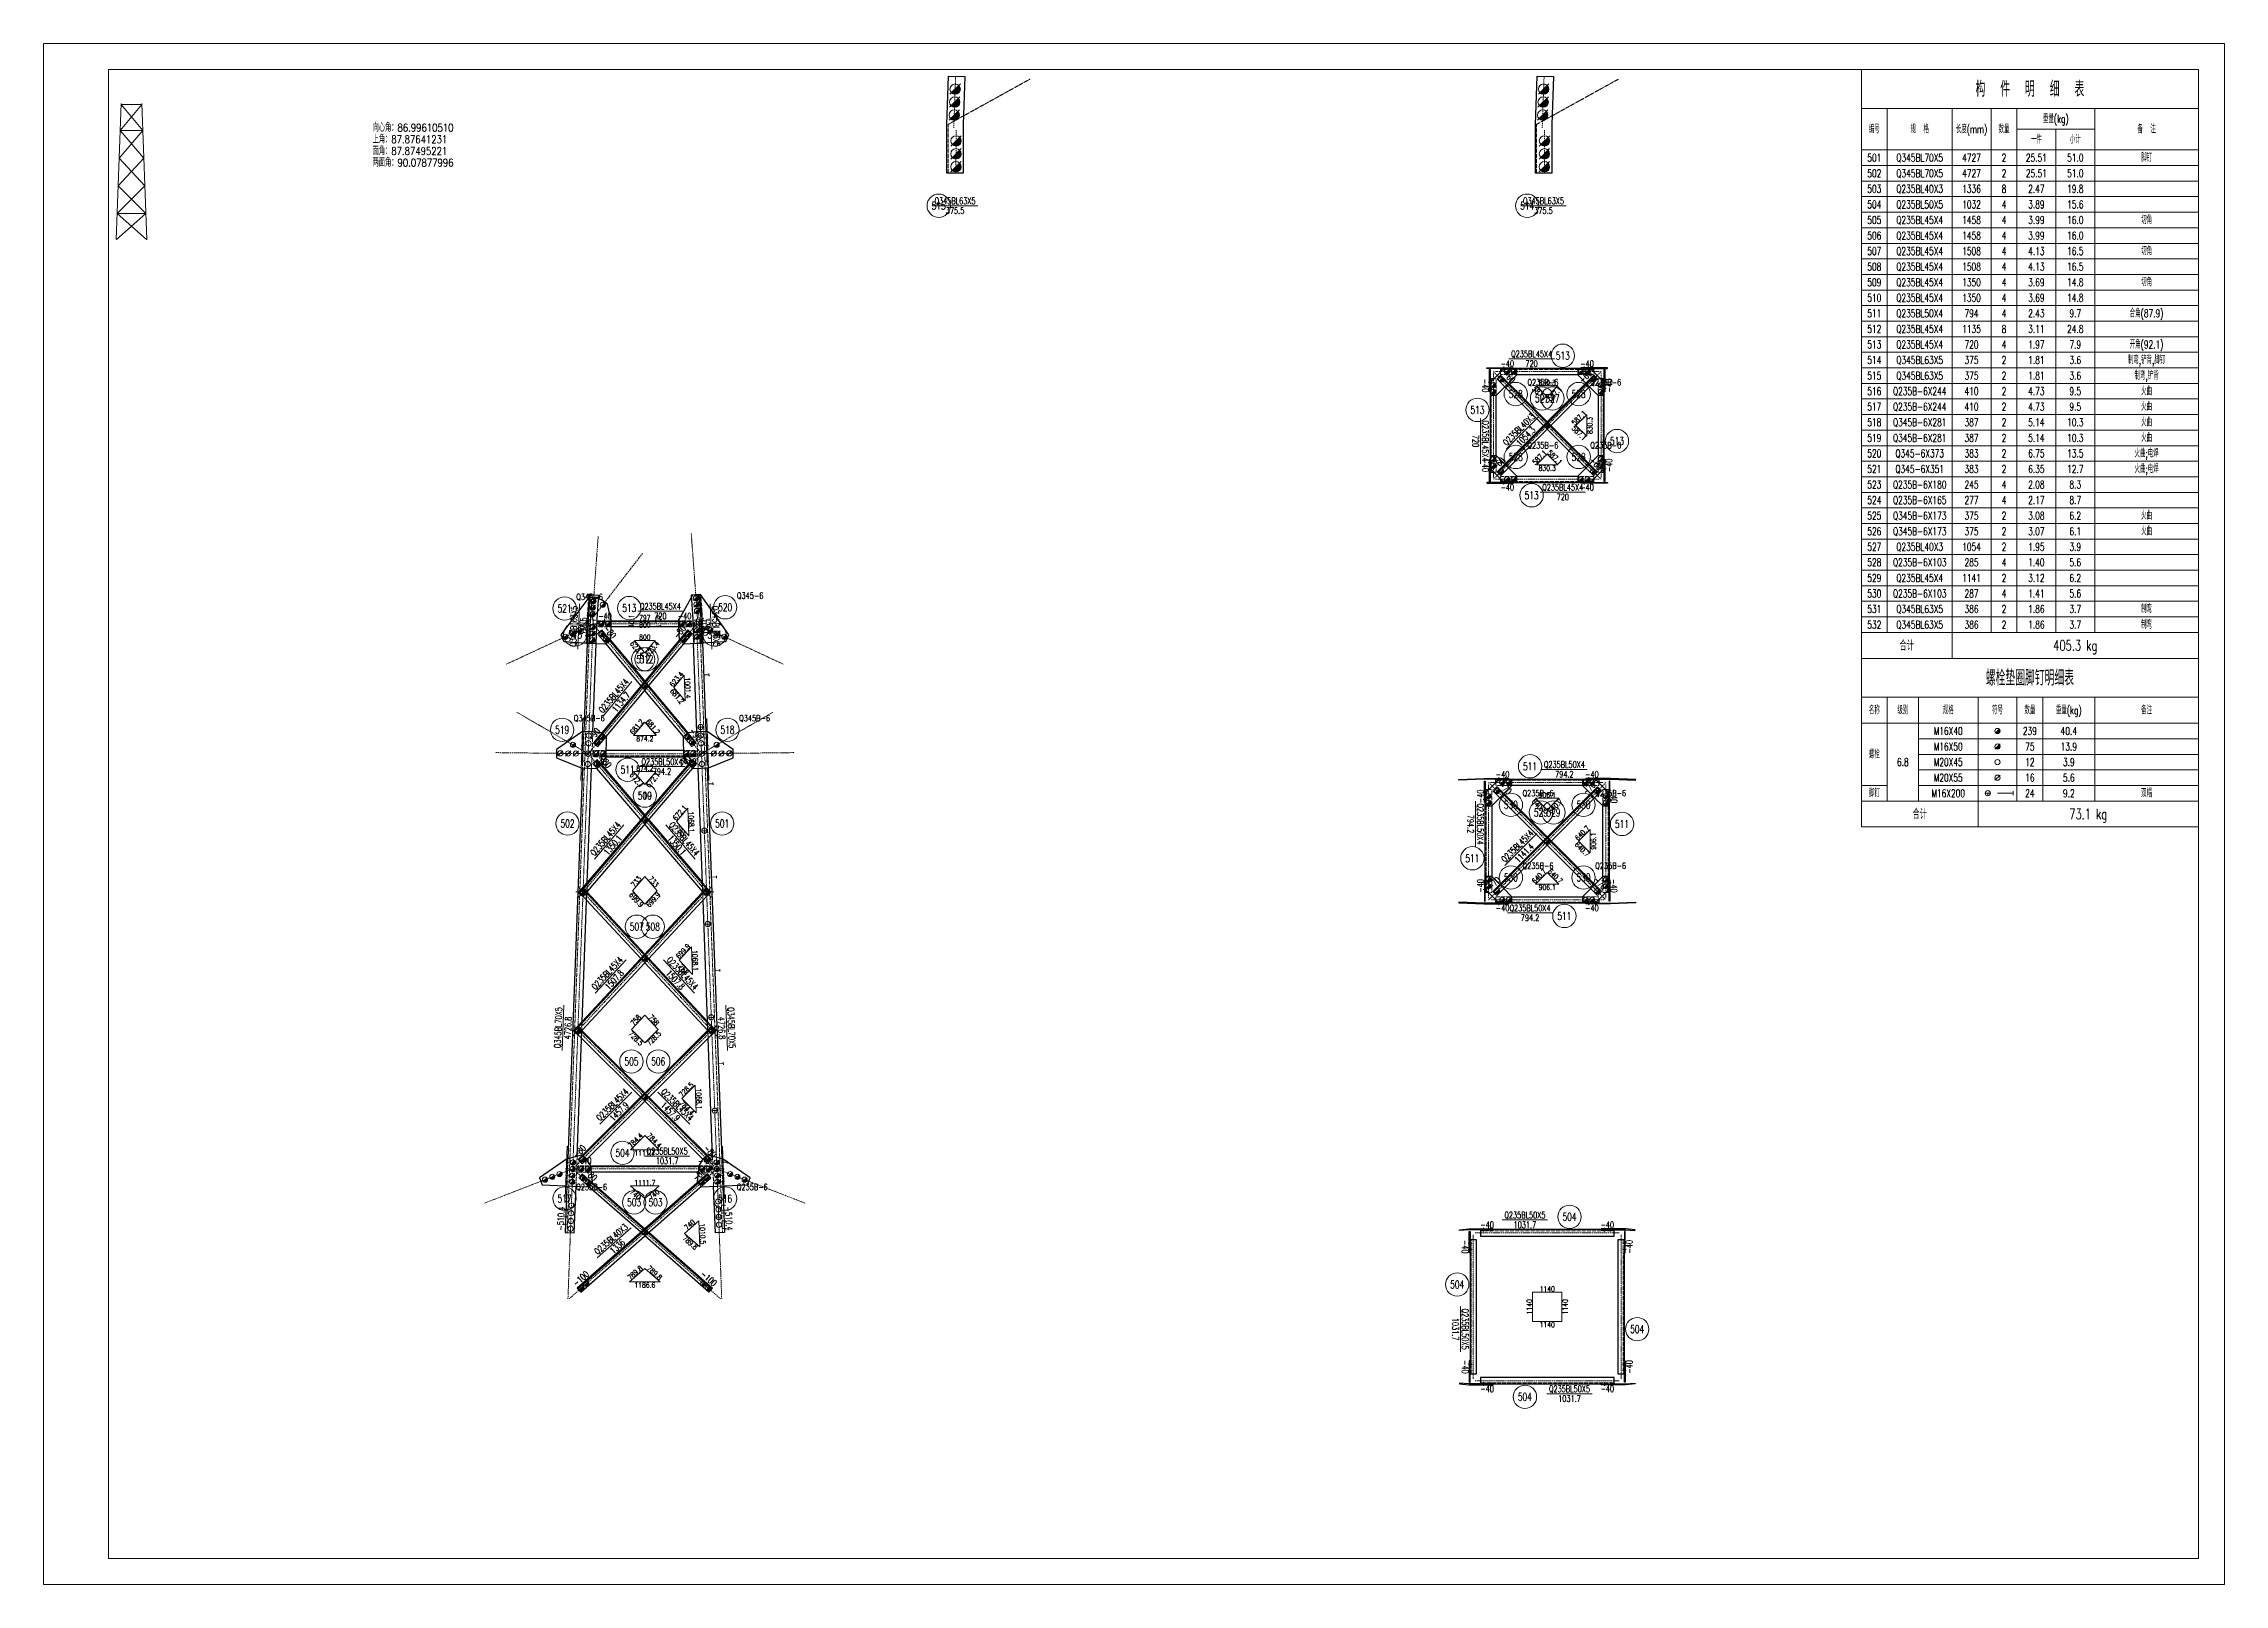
# Model space of a CAD drawing. Extents: x -13400 to 20340, y -61006 to 71674.
# Drawn here: x -13400 to 3420, y -606 to 11274 of the extents above; entities that cross this region are included whole.
import ezdxf
from ezdxf.enums import TextEntityAlignment as Align

# ---------------------------------------------------------------- set-up
doc = ezdxf.new("R2010")
doc.units = 0
doc.header["$MEASUREMENT"] = 0
doc.linetypes.add('Dash', pattern=[2.75, 2, -0.75])
doc.linetypes.add('DashDot', pattern=[15.6, 9, -3, 0.6, -3])
doc.layers.get('0').update_dxf_attribs({"linetype": 'CONTINUOUS', "lineweight": 25})
doc.styles.get("Standard").update_dxf_attribs({"font": 'simplex.shx', "width": 0.7, "height": 3, "bigfont": 'gbhzfs.shx'})

msp = doc.modelspace()

# ---------------------------------------------------------------- texts
at = {"color": 3, "linetype": 'Continuous', "lineweight": 13, "width": 0.7}
for s, height, p in [('构  件  明  细  表', 120, (1919.73684, 10923.99352)), ('编号', 60, (719.73684, 10613.99352)), ('规  格', 60, (1069.73684, 10613.99352)), ('长度(mm)', 60, (1469.73684, 10613.99352)), ('数量', 60, (1719.73684, 10613.99352)), ('重量(kg)', 60, (2119.73684, 10693.99352)), ('备  注', 60, (2819.73684, 10613.99352)), ('一件', 60, (1969.73684, 10533.99352)), ('小计', 60, (2269.73684, 10533.99352)), ('脚钉', 60, (2819.73684, 10393.99352)), ('501', 60, (719.73684, 10393.99352)), ('502', 60, (719.73684, 10273.99352)), ('Q345BL70X5', 60, (1069.73684, 10393.99352)), ('Q345BL70X5', 60, (1069.73684, 10273.99352)), ('4727', 60, (1469.73684, 10393.99352)), ('4727', 60, (1469.73684, 10273.99352)), ('2', 60, (1719.73684, 10393.99352)), ('2', 60, (1719.73684, 10273.99352)), ('25.51', 60, (1969.73684, 10393.99352)), ('25.51', 60, (1969.73684, 10273.99352)), ('51.0', 60, (2269.73684, 10393.99352)), ('51.0', 60, (2269.73684, 10273.99352)), ('503', 60, (719.73684, 10153.99352)), ('Q235BL40X3', 60, (1069.73684, 10153.99352)), ('1336', 60, (1469.73684, 10153.99352)), ('8', 60, (1719.73684, 10153.99352)), ('2.47', 60, (1969.73684, 10153.99352)), ('19.8', 60, (2269.73684, 10153.99352)), ('504', 60, (719.73684, 10033.99352)), ('505', 60, (719.73684, 9913.99352)), ('Q235BL50X5', 60, (1069.73684, 10033.99352)), ('Q235BL45X4', 60, (1069.73684, 9913.99352)), ('1032', 60, (1469.73684, 10033.99352)), ('1458', 60, (1469.73684, 9913.99352)), ('4', 60, (1719.73684, 10033.99352)), ('4', 60, (1719.73684, 9913.99352)), ('3.89', 60, (1969.73684, 10033.99352)), ('3.99', 60, (1969.73684, 9913.99352)), ('15.6', 60, (2269.73684, 10033.99352)), ('16.0', 60, (2269.73684, 9913.99352)), ('切角', 60, (2819.73684, 9913.99352)), ('506', 60, (719.73684, 9793.99352)), ('Q235BL45X4', 60, (1069.73684, 9793.99352)), ('1458', 60, (1469.73684, 9793.99352)), ('4', 60, (1719.73684, 9793.99352)), ('3.99', 60, (1969.73684, 9793.99352)), ('16.0', 60, (2269.73684, 9793.99352)), ('507', 60, (719.73684, 9673.99352)), ('Q235BL45X4', 60, (1069.73684, 9673.99352)), ('1508', 60, (1469.73684, 9673.99352)), ('4', 60, (1719.73684, 9673.99352)), ('4.13', 60, (1969.73684, 9673.99352)), ('16.5', 60, (2269.73684, 9673.99352)), ('切角', 60, (2819.73684, 9673.99352)), ('508', 60, (719.73684, 9553.99352)), ('509', 60, (719.73684, 9433.99352)), ('Q235BL45X4', 60, (1069.73684, 9553.99352)), ('Q235BL45X4', 60, (1069.73684, 9433.99352)), ('1508', 60, (1469.73684, 9553.99352)), ('1350', 60, (1469.73684, 9433.99352)), ('4', 60, (1719.73684, 9553.99352)), ('4', 60, (1719.73684, 9433.99352)), ('4.13', 60, (1969.73684, 9553.99352)), ('3.69', 60, (1969.73684, 9433.99352)), ('16.5', 60, (2269.73684, 9553.99352)), ('14.8', 60, (2269.73684, 9433.99352)), ('切角', 60, (2819.73684, 9433.99352)), ('510', 60, (719.73684, 9313.99352)), ('Q235BL45X4', 60, (1069.73684, 9313.99352)), ('1350', 60, (1469.73684, 9313.99352)), ('4', 60, (1719.73684, 9313.99352)), ('3.69', 60, (1969.73684, 9313.99352)), ('14.8', 60, (2269.73684, 9313.99352)), ('511', 60, (719.73684, 9193.99352)), ('512', 60, (719.73684, 9073.99352)), ('Q235BL50X4', 60, (1069.73684, 9193.99352)), ('Q235BL45X4', 60, (1069.73684, 9073.99352)), ('1135', 60, (1469.73684, 9073.99352)), ('794', 60, (1469.73684, 9193.99352)), ('4', 60, (1719.73684, 9193.99352)), ('8', 60, (1719.73684, 9073.99352)), ('2.43', 60, (1969.73684, 9193.99352)), ('3.11', 60, (1969.73684, 9073.99352)), ('24.8', 60, (2269.73684, 9073.99352)), ('9.7', 60, (2269.73684, 9193.99352)), ('合角(87.9)', 60, (2819.73684, 9193.99352)), ('513', 60, (719.73684, 8953.99352)), ('Q235BL45X4', 60, (1069.73684, 8953.99352)), ('720', 60, (1469.73684, 8953.99352)), ('4', 60, (1719.73684, 8953.99352)), ('1.97', 60, (1969.73684, 8953.99352)), ('7.9', 60, (2269.73684, 8953.99352)), ('开角(92.1)', 60, (2819.73684, 8953.99352)), ('514', 60, (719.73684, 8833.99352)), ('Q345BL63X5', 60, (1069.73684, 8833.99352)), ('375', 60, (1469.73684, 8833.99352)), ('2', 60, (1719.73684, 8833.99352)), ('1.81', 60, (1969.73684, 8833.99352)), ('3.6', 60, (2269.73684, 8833.99352)), ('制弯,铲背,脚钉', 60, (2819.73684, 8833.99352)), ('制弯,铲背', 60, (2819.73684, 8713.99352)), ('515', 60, (719.73684, 8713.99352)), ('516', 60, (719.73684, 8593.99352)), ('Q235B-6X244', 60, (1069.73684, 8593.99352)), ('Q345BL63X5', 60, (1069.73684, 8713.99352)), ('375', 60, (1469.73684, 8713.99352)), ('410', 60, (1469.73684, 8593.99352)), ('2', 60, (1719.73684, 8713.99352)), ('2', 60, (1719.73684, 8593.99352)), ('4.73', 60, (1969.73684, 8593.99352)), ('1.81', 60, (1969.73684, 8713.99352)), ('3.6', 60, (2269.73684, 8713.99352)), ('9.5', 60, (2269.73684, 8593.99352)), ('火曲', 60, (2819.73684, 8593.99352)), ('517', 60, (719.73684, 8473.99352)), ('Q235B-6X244', 60, (1069.73684, 8473.99352)), ('410', 60, (1469.73684, 8473.99352)), ('2', 60, (1719.73684, 8473.99352)), ('4.73', 60, (1969.73684, 8473.99352)), ('9.5', 60, (2269.73684, 8473.99352)), ('火曲', 60, (2819.73684, 8473.99352)), ('518', 60, (719.73684, 8353.99352)), ('519', 60, (719.73684, 8233.99352)), ('Q345B-6X281', 60, (1069.73684, 8353.99352)), ('Q345B-6X281', 60, (1069.73684, 8233.99352)), ('387', 60, (1469.73684, 8353.99352)), ('387', 60, (1469.73684, 8233.99352)), ('2', 60, (1719.73684, 8353.99352)), ('2', 60, (1719.73684, 8233.99352)), ('5.14', 60, (1969.73684, 8353.99352)), ('5.14', 60, (1969.73684, 8233.99352)), ('10.3', 60, (2269.73684, 8353.99352)), ('10.3', 60, (2269.73684, 8233.99352)), ('火曲', 60, (2819.73684, 8353.99352)), ('火曲', 60, (2819.73684, 8233.99352)), ('520', 60, (719.73684, 8113.99352)), ('Q345-6X373', 60, (1069.73684, 8113.99352)), ('383', 60, (1469.73684, 8113.99352)), ('2', 60, (1719.73684, 8113.99352)), ('6.75', 60, (1969.73684, 8113.99352)), ('13.5', 60, (2269.73684, 8113.99352)), ('火曲;电焊', 60, (2819.73684, 8113.99352)), ('521', 60, (719.73684, 7993.99352)), ('Q345-6X351', 60, (1069.73684, 7993.99352)), ('383', 60, (1469.73684, 7993.99352)), ('2', 60, (1719.73684, 7993.99352)), ('6.35', 60, (1969.73684, 7993.99352)), ('12.7', 60, (2269.73684, 7993.99352)), ('火曲;电焊', 60, (2819.73684, 7993.99352)), ('523', 60, (719.73684, 7873.99352)), ('524', 60, (719.73684, 7753.99352)), ('Q235B-6X180', 60, (1069.73684, 7873.99352)), ('Q235B-6X165', 60, (1069.73684, 7753.99352)), ('245', 60, (1469.73684, 7873.99352)), ('277', 60, (1469.73684, 7753.99352)), ('4', 60, (1719.73684, 7873.99352)), ('4', 60, (1719.73684, 7753.99352)), ('2.08', 60, (1969.73684, 7873.99352)), ('2.17', 60, (1969.73684, 7753.99352)), ('8.3', 60, (2269.73684, 7873.99352)), ('8.7', 60, (2269.73684, 7753.99352)), ('525', 60, (719.73684, 7633.99352)), ('Q345B-6X173', 60, (1069.73684, 7633.99352)), ('375', 60, (1469.73684, 7633.99352)), ('2', 60, (1719.73684, 7633.99352)), ('3.08', 60, (1969.73684, 7633.99352)), ('6.2', 60, (2269.73684, 7633.99352)), ('火曲', 60, (2819.73684, 7633.99352)), ('526', 60, (719.73684, 7513.99352)), ('527', 60, (719.73684, 7393.99352)), ('Q345B-6X173', 60, (1069.73684, 7513.99352)), ('Q235BL40X3', 60, (1069.73684, 7393.99352)), ('1054', 60, (1469.73684, 7393.99352)), ('375', 60, (1469.73684, 7513.99352)), ('2', 60, (1719.73684, 7513.99352)), ('2', 60, (1719.73684, 7393.99352)), ('3.07', 60, (1969.73684, 7513.99352)), ('1.95', 60, (1969.73684, 7393.99352)), ('3.9', 60, (2269.73684, 7393.99352)), ('6.1', 60, (2269.73684, 7513.99352)), ('火曲', 60, (2819.73684, 7513.99352)), ('528', 60, (719.73684, 7273.99352)), ('Q235B-6X103', 60, (1069.73684, 7273.99352)), ('285', 60, (1469.73684, 7273.99352)), ('4', 60, (1719.73684, 7273.99352)), ('1.40', 60, (1969.73684, 7273.99352)), ('5.6', 60, (2269.73684, 7273.99352)), ('529', 60, (719.73684, 7153.99352)), ('Q235BL45X4', 60, (1069.73684, 7153.99352)), ('1141', 60, (1469.73684, 7153.99352)), ('2', 60, (1719.73684, 7153.99352)), ('3.12', 60, (1969.73684, 7153.99352)), ('6.2', 60, (2269.73684, 7153.99352)), ('530', 60, (719.73684, 7033.99352)), ('531', 60, (719.73684, 6913.99352)), ('Q235B-6X103', 60, (1069.73684, 7033.99352)), ('Q345BL63X5', 60, (1069.73684, 6913.99352)), ('287', 60, (1469.73684, 7033.99352)), ('386', 60, (1469.73684, 6913.99352)), ('4', 60, (1719.73684, 7033.99352)), ('2', 60, (1719.73684, 6913.99352)), ('1.41', 60, (1969.73684, 7033.99352)), ('1.86', 60, (1969.73684, 6913.99352)), ('5.6', 60, (2269.73684, 7033.99352)), ('3.7', 60, (2269.73684, 6913.99352)), ('制弯', 60, (2819.73684, 6913.99352)), ('532', 60, (719.73684, 6793.99352)), ('Q345BL63X5', 60, (1069.73684, 6793.99352)), ('386', 60, (1469.73684, 6793.99352)), ('2', 60, (1719.73684, 6793.99352)), ('1.86', 60, (1969.73684, 6793.99352)), ('3.7', 60, (2269.73684, 6793.99352)), ('制弯', 60, (2819.73684, 6793.99352)), ('合计', 80, (969.73684, 6633.99352)), ('405.3 kg', 80, (2269.73684, 6633.99352)), ('螺栓垫圈脚钉明细表', 120, (1919.73684, 6383.99352)), ('名称', 60, (719.73684, 6133.99352)), ('级别', 60, (939.73684, 6133.99352)), ('规格', 60, (1289.73684, 6133.99352)), ('符号', 60, (1669.73684, 6133.99352)), ('数量', 60, (1919.73684, 6133.99352)), ('重量(kg)', 60, (2219.73684, 6133.99352)), ('备注', 60, (2819.73684, 6133.99352)), ('M16X40', 60, (1289.73684, 5973.99352)), ('239', 60, (1919.73684, 5973.99352)), ('40.4', 60, (2219.73684, 5973.99352)), ('螺栓', 60, (719.73684, 5793.99352)), ('6.8', 60, (939.73684, 5733.99352)), ('M16X50', 60, (1289.73684, 5853.99352)), ('M20X45', 60, (1289.73684, 5733.99352)), ('75', 60, (1919.73684, 5853.99352)), ('12', 60, (1919.73684, 5733.99352)), ('13.9', 60, (2219.73684, 5853.99352)), ('3.9', 60, (2219.73684, 5733.99352)), ('M20X55', 60, (1289.73684, 5613.99352)), ('16', 60, (1919.73684, 5613.99352)), ('5.6', 60, (2219.73684, 5613.99352)), ('脚钉', 60, (719.73684, 5493.99352)), ('合计', 80, (1069.73684, 5333.99352)), ('M16X200', 60, (1289.73684, 5493.99352)), ('24', 60, (1919.73684, 5493.99352)), ('9.2', 60, (2219.73684, 5493.99352)), ('双帽', 60, (2819.73684, 5493.99352)), ('73.1 kg', 80, (2369.73684, 5333.99352))]:
    msp.add_text(s, height=height, dxfattribs=at).set_placement(p, align=Align.MIDDLE_CENTER)
at = {"color": 7, "linetype": 'Continuous', "lineweight": 13, "width": 0.8}
for s, p in [('向心角：86.99610510', (-10862.7555, 10577.74619)), ('上角：87.87641231', (-10862.7555, 10487.74619)), ('面角：87.87495221', (-10862.7555, 10397.74619)), ('两面角：90.07877996', (-10862.7555, 10307.74619))]:
    msp.add_text(s, height=60, dxfattribs=at).set_placement(p, align=Align.BOTTOM_LEFT)
at = {"color": 7, "linetype": 'Continuous', "lineweight": 13, "width": 0.7}
for s, height, p in [('515', 60, (-6496.49073, 10024.13044)), ('Q345BL63X5', 50, (-6370.49073, 10061.63044)), ('375.5', 50, (-6370.49073, 9986.63044)), ('514', 60, (-1957.72206, 10024.13044)), ('Q345BL63X5', 50, (-1831.72206, 10061.63044)), ('375.5', 50, (-1831.72206, 9986.63044)), ('-40', 50, (-2110.68386, 8806.37722)), ('Q235BL45X4', 50, (-1923.18386, 8881.37722)), ('720', 50, (-1923.18386, 8806.37722)), ('513', 60, (-1683.18386, 8867.87722)), ('-40', 50, (-1495.68386, 8806.37722)), ('528', 60, (-2045.76761, 8572.28633)), ('528', 60, (-1560.60011, 8572.28633)), ('513', 60, (-2341.35849, 8449.70258)), ('527', 60, (-1843.28756, 8538.0977)), ('527', 60, (-1763.08016, 8538.0977)), ('528', 60, (-2045.76761, 8087.11883)), ('528', 60, (-1560.60011, 8087.11883)), ('513', 60, (-1265.00922, 8209.70258)), ('-40', 50, (-2110.68386, 7853.02795)), ('513', 60, (-1923.18386, 7791.52795)), ('Q235BL45X4', 50, (-1683.18386, 7853.02795)), ('720', 50, (-1683.18386, 7778.02795)), ('-40', 50, (-1495.68386, 7853.02795)), ('521', 60, (-9381.84777, 6918.4452)), ('513', 60, (-8883.18386, 6921.81637)), ('Q235BL45X4', 50, (-8643.18386, 6935.31637)), ('520', 60, (-8143.36261, 6928.05624)), ('515', 60, (-9300.32526, 6717.76709)), ('-40', 50, (-9070.68386, 6860.31637)), ('720', 50, (-8643.18386, 6860.31637)), ('-40', 50, (-8455.68386, 6860.31637)), ('514', 60, (-8226.04246, 6717.76709)), ('512', 60, (-8775.60142, 6526.63556)), ('512', 60, (-8750.7663, 6526.63556)), ('519', 60, (-9400.74508, 5982.82133)), ('518', 60, (-8125.62263, 5982.82133)), ('-40', 50, (-9107.78995, 5736.62818)), ('Q235BL50X4', 50, (-8630.81516, 5736.62818)), ('-40', 50, (-8418.57776, 5736.62818)), ('511', 60, (-1935.55256, 5701.68354)), ('Q235BL50X4', 50, (-1670.81516, 5715.18354)), ('511', 60, (-8895.55256, 5675.12818)), ('794.2', 50, (-8630.81516, 5661.62818)), ('-40', 50, (-2147.78995, 5640.18354)), ('794.2', 50, (-1670.81516, 5640.18354)), ('-40', 50, (-1458.57776, 5640.18354)), ('510', 60, (-8763.45, 5475.83253)), ('509', 60, (-8762.90977, 5475.82261)), ('530', 60, (-2083.26364, 5404.70272)), ('530', 60, (-1523.10408, 5404.70272)), ('502', 60, (-9359.35886, 5260.48025)), ('501', 60, (-8167.00886, 5260.48025)), ('529', 60, (-1851.43787, 5345.41101)), ('529', 60, (-1754.92984, 5345.41101)), ('511', 60, (-1226.12326, 5256.99164)), ('511', 60, (-2380.24446, 4992.25424)), ('530', 60, (-2083.26364, 4844.54316)), ('530', 60, (-1523.10408, 4844.54316)), ('-40', 50, (-2147.78995, 4609.06234)), ('Q235BL50X4', 50, (-1935.55256, 4609.06234)), ('794.2', 50, (-1935.55256, 4534.06234)), ('511', 60, (-1670.81516, 4547.56234)), ('-40', 50, (-1458.57776, 4609.06234)), ('507', 60, (-8825.23591, 4465.1243)), ('508', 60, (-8701.13181, 4465.1243)), ('505', 60, (-8866.71502, 3425.56099)), ('506', 60, (-8659.65966, 3425.55406)), ('504', 60, (-8935.13239, 2720.92596)), ('Q235BL50X5', 50, (-8591.23532, 2734.42596)), ('-40', 50, (-9226.52946, 2659.42596)), ('1031.7', 50, (-8591.23532, 2659.42596)), ('-40', 50, (-8299.83825, 2659.42596)), ('517', 60, (-9382.7568, 2368.50634)), ('503', 60, (-8845.85834, 2339.55271)), ('503', 60, (-8680.50947, 2339.55266)), ('516', 60, (-8143.61098, 2368.50628)), ('-40', 50, (-2266.52946, 2166.46968)), ('Q235BL50X5', 50, (-1975.13239, 2241.46968)), ('1031.7', 50, (-1975.13239, 2166.46968)), ('504', 60, (-1631.23532, 2227.96968)), ('-40', 50, (-1339.83825, 2166.46968)), ('504', 60, (-2497.1712, 1705.93088)), ('504', 60, (-1109.19651, 1362.0338)), ('-40', 50, (-2266.52946, 901.495)), ('504', 60, (-1975.13239, 839.995)), ('Q235BL50X5', 50, (-1631.23532, 901.495)), ('1031.7', 50, (-1631.23532, 826.495)), ('-40', 50, (-1339.83825, 901.495))]:
    msp.add_text(s, height=height, dxfattribs=at).set_placement(p, align=Align.MIDDLE_CENTER)
for s, rotation, p in [('-60', 45, (-1508.21738, 8705.98634)), ('-40', 270, (-2279.85849, 8637.20258)), ('-60', 315, (-2098.15034, 8705.98634)), ('-40', 90, (-1326.50922, 8637.20258)), ('Q235BL40X3', 45, (-2021.12492, 8299.14482)), ('720', 270, (-2354.85849, 8209.70258)), ('Q235BL45X4', 270, (-2279.85849, 8209.70258)), ('1054.3', 45, (-1968.09191, 8246.11181)), ('-60', 45, (-2179.46762, 8034.7361)), ('-40', 270, (-2279.85849, 8022.20258)), ('-60', 315, (-1426.9001, 8034.7361)), ('-40', 90, (-1326.50922, 8022.20258)), ('Q345BL63X5', 87.876412311, (-9311.48632, 6781.09441)), ('Q345BL63X5', 272.123587689, (-8214.88139, 6781.09441)), ('-10', 87.876412311, (-9241.46233, 6780.25859)), ('375.5', 87.876412311, (-9236.53783, 6778.31527)), ('-80', 309.913506562, (-9031.76348, 6737.00567)), ('-80', 50.086493438, (-8494.60424, 6737.00567)), ('375.5', 272.123587689, (-8289.82989, 6778.31527)), ('-10', 272.123587689, (-8284.90538, 6780.25859)), ('Q235BL45X4', 50.086493438, (-9003.79729, 6245.19897)), ('1134.7', 50.086493438, (-8946.27125, 6197.07668)), ('-90', 50.086493438, (-9155.26196, 5947.2463)), ('-90', 309.913506562, (-8371.10576, 5947.2463)), ('-80', 310.566530148, (-9068.162, 5737.82054)), ('-80', 49.433469852, (-8458.19715, 5737.83119)), ('-70', 315, (-2126.84392, 5533.84292)), ('-70', 45, (-1479.5238, 5533.84292)), ('Q235BL50X4', 270, (-2318.74446, 5256.99164)), ('-40', 90, (-2318.74446, 5469.22904)), ('-40', 270, (-1287.62326, 5469.22904)), ('Q235BL45X4', 49.433469852, (-9066.38261, 5142.73553)), ('Q235BL45X4', 310.566530148, (-8459.97799, 5142.72658)), ('794.2', 270, (-2393.74446, 5256.99164)), ('1350.1', 49.433469852, (-9009.40981, 5093.95952)), ('1350.1', 310.566530148, (-8516.95111, 5093.95094)), ('Q235BL45X4', 45, (-2033.51787, 5085.91487)), ('1141.4', 45, (-1980.48486, 5032.88186)), ('-40', 90, (-2318.74446, 4780.01684)), ('-70', 45, (-2212.40384, 4800.96288)), ('-70', 315, (-1393.96388, 4800.96288)), ('-40', 270, (-1287.62326, 4780.01684)), ('Q235BL45X4', 47.06943268, (-9053.352, 4106.31607)), ('Q235BL45X4', 312.93056732, (-8473.01572, 4106.31607)), ('1507.8', 47.06943268, (-8998.43852, 4055.2327)), ('1507.8', 312.93056732, (-8527.92919, 4055.2327)), ('Q345BL70X5', 87.876412311, (-9431.23374, 3686.45931)), ('4726.8', 87.876412311, (-9356.28525, 3683.68018)), ('4726.8', 272.123587689, (-8170.08247, 3683.68018)), ('Q345BL70X5', 272.123587689, (-8095.13397, 3686.45931)), ('Q235BL45X4', 44.873850212, (-9013.5658, 3092.25289)), ('Q235BL45X4', 315.126149788, (-8512.80977, 3092.26072)), ('1457.9', 44.873850212, (-8960.64969, 3039.10325)), ('1457.9', 315.126149788, (-8565.72589, 3039.11107)), ('-80', 44.873850212, (-9267.82618, 2733.27643)), ('-80', 315.126149788, (-8258.55029, 2733.28514)), ('-80', 318.693289136, (-9181.54224, 2552.65744)), ('-80', 41.306710864, (-8344.82566, 2552.65732)), ('-510.4', 87.876412311, (-9410.77862, 2214.08689)), ('-510.4', 272.123587689, (-8115.5891, 2214.08689)), ('Q235BL40X3', 41.306710864, (-9023.94628, 2055.73633)), ('1336', 41.306710864, (-8974.43956, 1999.39732)), ('-40', 270, (-2435.6712, 1997.32795)), ('-40', 90, (-1170.69651, 1997.32795)), ('-100', 41.306710864, (-9256.38208, 1751.64624)), ('-100', 318.693289136, (-8269.98555, 1751.64614)), ('1031.7', 270, (-2510.6712, 1362.0338)), ('Q235BL50X5', 270, (-2435.6712, 1362.0338)), ('-40', 270, (-2435.6712, 1070.63673)), ('-40', 90, (-1170.69651, 1070.63673))]:
    msp.add_text(s, height=50, rotation=rotation, dxfattribs=at).set_placement(p, align=Align.MIDDLE_CENTER)
for s, p in [('Q235B-6', (-1955.76761, 8662.28633)), ('Q235B-6', (-1470.60011, 8662.28633)), ('Q235B-6', (-1955.76761, 8177.11883)), ('Q235B-6', (-1470.60011, 8177.11883)), ('Q345-6', (-9291.84777, 7008.4452)), ('Q345-6', (-8053.36261, 7018.05624)), ('Q345B-6', (-9310.74508, 6072.82133)), ('Q345B-6', (-8035.62263, 6072.82133)), ('Q235B-6', (-1993.26364, 5494.70272)), ('Q235B-6', (-1433.10408, 5494.70272)), ('Q235B-6', (-1993.26364, 4934.54316)), ('Q235B-6', (-1433.10408, 4934.54316)), ('Q235B-6', (-9292.7568, 2458.50634)), ('Q235B-6', (-8053.61098, 2458.50628))]:
    msp.add_text(s, height=48, dxfattribs=at).set_placement(p, align=Align.MIDDLE_LEFT)
at = {"color": 7, "linetype": 'Continuous', "lineweight": 20, "width": 0.7}
for s, rotation, p in [('587.1', 315, (-1861.67188, 8575.67595)), ('587.1', 45, (-1744.69583, 8575.67595)), ('587.1', 45, (-1557.21049, 8388.19061)), ('587.1', 315, (-1557.21049, 8271.21455)), ('830.3', 90, (-1474.72246, 8329.70258)), ('587.1', 45, (-1861.67188, 8083.72921)), ('587.1', 315, (-1744.69583, 8083.72921)), ('40.1', 87.876412311, (-8867.01895, 6820.71946)), ('40.1', 272.123587689, (-8659.34877, 6820.71946)), ('623.4', 309.913506562, (-8821.59219, 6609.08988)), ('623.4', 50.086493438, (-8704.77552, 6609.08988)), ('623.4', 50.086493438, (-8518.36391, 6373.03814)), ('681.2', 309.913541117, (-8514.65329, 6242.17111)), ('1001.4', 272.123587689, (-8432.26145, 6306.27613)), ('681.2', 50.086469441, (-8825.3028, 6006.11931)), ('874.2', 0.000013418, (-8763.18386, 5914.46797)), ('681.2', 309.913541117, (-8701.06493, 6006.11933)), ('672.1', 310.566583974, (-8825.12619, 5596.30718)), ('874.2', 0.000013418, (-8763.18394, 5686.9734)), ('672.1', 49.433392344, (-8701.24174, 5596.30719)), ('672.1', 49.433392344, (-8494.0271, 5342.88299)), ('640.7', 315, (-1865.46048, 5394.59076)), ('640.7', 45, (-1740.90724, 5394.59076)), ('733', 310.566493131, (-8490.06915, 5204.92705)), ('1068.1', 272.123587689, (-8404.14336, 5272.48256)), ('640.7', 45, (-1533.21604, 5186.89956)), ('640.7', 315, (-1533.21604, 5062.34632)), ('906.1', 90, (-1446.93942, 5124.62294)), ('640.7', 45, (-1865.46048, 4854.65512)), ('640.7', 315, (-1740.90724, 4854.65512)), ('699.9', 312.930503767, (-8828.42483, 4673.01701)), ('733', 49.433523156, (-8829.08417, 4811.89613)), ('699.9', 47.069476815, (-8697.943, 4673.01697)), ('733', 310.566493131, (-8697.28371, 4811.8961)), ('699.9', 47.069476815, (-8468.30048, 4275.54441)), ('1068.1', 272.123587689, (-8375.11806, 4204.58966)), ('758', 312.93056732, (-8464.34248, 4136.11092)), ('758', 47.06943268, (-8832.38275, 3744.36612)), ('758', 312.93056732, (-8693.98497, 3744.36612)), ('728.5', 315.126149788, (-8831.74359, 3604.11441)), ('728.5', 44.873850212, (-8694.62412, 3604.11441)), ('728.5', 44.873850212, (-8442.59407, 3208.22867)), ('1068.1', 272.123587689, (-8346.09284, 3136.76977)), ('784.4', 315.126149788, (-8438.63609, 3067.47282)), ('784.4', 44.87385077, (-8835.70158, 2816.84839)), ('784.4', 315.126149788, (-8690.66614, 2816.84839)), ('1111.7', 0.000000576, (-8763.18386, 2720.50017)), ('740', 318.693287793, (-8834.61058, 2399.80365)), ('1111.7', 0.000000576, (-8763.18386, 2490.6759)), ('740', 41.306710864, (-8691.75715, 2399.80365)), ('740', 41.306710864, (-8417.00563, 2166.58656)), ('789.8', 318.693289136, (-8413.26132, 2029.55182)), ('1010.5', 272.123587689, (-8317.85108, 2097.3134)), ('789.8', 41.306710864, (-8838.35489, 1796.33474)), ('1186.6', 359.999998271, (-8763.18386, 1702.17225)), ('789.8', 318.693289136, (-8688.01284, 1796.33474)), ('1140', 90, (-1941.18133, 1533.98234)), ('1140', 90, (-1665.18639, 1533.98234))]:
    msp.add_text(s, height=40, rotation=rotation, dxfattribs=at).set_placement(p, align=Align.MIDDLE_CENTER)
for s, p in [('830.3', (-1803.18386, 8658.16398)), ('830.3', (-1803.18386, 8001.24118)), ('797', (-8763.18386, 6847.83289)), ('800', (-8763.18386, 6791.82738)), ('800', (-8763.18386, 6696.30556)), ('906.1', (-1803.18386, 5480.86738)), ('906.1', (-1803.18386, 4768.3785)), ('1140', (-1803.18386, 1671.97981)), ('1140', (-1803.18386, 1395.98487))]:
    msp.add_text(s, height=40, dxfattribs=at).set_placement(p, align=Align.MIDDLE_CENTER)

# ---------------------------------------------------------------- blocks, each defined once
blk = doc.blocks.new('M16X40S')
at = {"color": 3, "linetype": 'Continuous', "lineweight": 13}
blk.add_line((-0.707, -0.707), (0.707, 0.707), dxfattribs=at)
blk.add_circle((0, 0), 1, dxfattribs=at)
for radius in [0.9, 0.8, 0.7, 0.6, 0.5, 0.4, 0.3, 0.2, 0.1]:
    blk.add_arc((0, 0), radius, 225, 45, dxfattribs=at)
blk = doc.blocks.new('M16X50S')
at = {"color": 3, "linetype": 'Continuous', "lineweight": 13}
blk.add_line((-1, -1), (1, 1), dxfattribs=at)
blk.add_circle((0, 0), 1, dxfattribs=at)
for radius in [0.9, 0.8, 0.7, 0.6, 0.5, 0.4, 0.3, 0.2, 0.1]:
    blk.add_arc((0, 0), radius, 225, 45, dxfattribs=at)
blk = doc.blocks.new('M20X45S')
at = {"color": 3, "linetype": 'Continuous', "lineweight": 13}
blk.add_circle((0, 0), 1, dxfattribs=at)
blk = doc.blocks.new('M20X55S')
at = {"color": 3, "linetype": 'Continuous', "lineweight": 13}
blk.add_line((-1, -1), (1, 1), dxfattribs=at)
blk.add_circle((0, 0), 1, dxfattribs=at)
blk = doc.blocks.new('StepBoltML')
at = {"color": 3, "linetype": 'Continuous', "lineweight": 13}
for p, q in [((-4.75, 0), (-2.75, 0)), ((-3.75, 0), (-3.75, -1)), ((0, 0), (6, 0)), ((6, -0.75), (6, 0.75))]:
    blk.add_line(p, q, dxfattribs=at)
blk.add_circle((-3.75, 0), 1, dxfattribs=at)
blk = doc.blocks.new('StepBolt')
at = {"color": 3, "linetype": 'Continuous', "lineweight": 13}
for p, q in [((-1, 0), (1, 0)), ((0, 0), (0, -1))]:
    blk.add_line(p, q, dxfattribs=at)
blk.add_circle((0, 0), 1, dxfattribs=at)

# ---------------------------------------------------------------- linework, layer by layer
at = {"color": 7, "linetype": 'Continuous', "lineweight": 18}
for p, q in [((-13400.26316, 11273.99352), (3419.73684, 11273.99352)), ((-13400.26316, -606.00648), (-13400.26316, 11273.99352)), ((3419.73684, -606.00648), (3419.73684, 11273.99352)), ((-12900.26316, 11073.99352), (3219.73684, 11073.99352)), ((-12900.26316, -406.00648), (-12900.26316, 11073.99352)), ((3219.73684, -406.00648), (3219.73684, 11073.99352)), ((-12900.26316, -406.00648), (3219.73684, -406.00648)), ((-13400.26316, -606.00648), (3419.73684, -606.00648))]:
    msp.add_line(p, q, dxfattribs=at)
at = {"color": 1, "linetype": 'Dash', "lineweight": 20}
for p, q in [((-6423.49073, 10651.4391), (-5790.34161, 11001.25336)), ((-1884.72206, 10651.4391), (-1251.57294, 11001.25336)), ((-6423.49073, 10274.4671), (-6423.49073, 10651.4391)), ((-1884.72206, 10274.4671), (-1884.72206, 10651.4391)), ((-1443.18386, 8760.87722), (-2163.18386, 8760.87722)), ((-2242.35849, 8689.70258), (-2242.35849, 8589.70258)), ((-2234.35849, 8689.70258), (-2234.35849, 7969.70258)), ((-2197.35849, 8689.70258), (-2215.35849, 8689.70258)), ((-2197.35849, 8564.70258), (-2197.35849, 8689.70258)), ((-2190.07422, 8688.30867), (-2161.78995, 8716.59295)), ((-2129.91331, 8628.14776), (-2190.07422, 8688.30867)), ((-2167.44681, 8710.93609), (-1421.95035, 7965.43963)), ((-2163.18386, 8741.87722), (-2163.18386, 8723.87722)), ((-2163.18386, 8723.87722), (-2038.18386, 8723.87722)), ((-2161.78995, 8716.59295), (-2101.62904, 8656.43203)), ((-1568.18386, 8723.87722), (-1443.18386, 8723.87722)), ((-1504.73868, 8656.43203), (-1476.45441, 8628.14776)), ((-1443.18386, 8723.87722), (-1443.18386, 8741.87722)), ((-1391.00922, 8689.70258), (-1409.00922, 8689.70258)), ((-1409.00922, 8689.70258), (-1409.00922, 8564.70258)), ((-1372.00922, 7969.70258), (-1372.00922, 8689.70258)), ((-1364.00922, 8589.70258), (-1364.00922, 8689.70258)), ((-1803.18386, 8301.41831), (-1831.46813, 8329.70258)), ((-1803.18386, 8357.98685), (-1774.89959, 8329.70258)), ((-2197.35849, 7969.70258), (-2197.35849, 8094.70258)), ((-1409.00922, 8094.70258), (-1409.00922, 7969.70258)), ((-2242.35849, 8069.70258), (-2242.35849, 7969.70258)), ((-2215.35849, 7969.70258), (-2197.35849, 7969.70258)), ((-2038.18386, 7935.52795), (-2163.18386, 7935.52795)), ((-2163.18386, 7935.52795), (-2163.18386, 7917.52795)), ((-2101.62904, 8002.97313), (-2129.91331, 8031.2574)), ((-1443.18386, 7935.52795), (-1568.18386, 7935.52795)), ((-1444.57776, 7942.81222), (-1504.73868, 8002.97313)), ((-1476.45441, 8031.2574), (-1416.29349, 7971.09649)), ((-1416.29349, 7971.09649), (-1444.57776, 7942.81222)), ((-1443.18386, 7917.52795), (-1443.18386, 7935.52795)), ((-1409.00922, 7969.70258), (-1391.00922, 7969.70258)), ((-1364.00922, 7969.70258), (-1364.00922, 8069.70258)), ((-2163.18386, 7898.52795), (-1443.18386, 7898.52795)), ((-9195.94101, 7000.63018), (-9207.71998, 6840.4242)), ((-9201.72812, 6840.09341), (-9189.84216, 7001.75462)), ((-9181.73433, 6839.19658), (-9168.08026, 7024.92256)), ((-8344.63339, 6839.19658), (-8358.28746, 7024.92256)), ((-8338.33132, 7026.31486), (-8333.13292, 7026.69755)), ((-8324.63959, 6840.09159), (-8338.33132, 7026.31486)), ((-8332.2505, 7025.43552), (-8318.64774, 6840.42238)), ((-9187.053, 6830.77714), (-9362.20546, 2107.21361)), ((-9207.71998, 6840.4242), (-9214.70971, 6651.90572)), ((-9208.72222, 6651.45731), (-9201.72812, 6840.09341)), ((-9202.04269, 6831.33297), (-9208.71261, 6651.45659)), ((-9132.09077, 6828.73911), (-9202.04269, 6831.33297)), ((-9188.73322, 6650.71574), (-9181.73433, 6839.19658)), ((-9138.76952, 6648.62454), (-9132.09077, 6828.73911)), ((-9128.72773, 6724.33939), (-9094.2121, 6753.21276)), ((-9123.18386, 6822.81637), (-9023.18386, 6822.81637)), ((-9123.18386, 6777.81637), (-9123.18386, 6822.81637)), ((-9123.18386, 6814.81637), (-8403.18386, 6814.81637)), ((-9023.18386, 6777.81637), (-9123.18386, 6777.81637)), ((-9100.34821, 6748.07972), (-8372.3193, 5877.78389)), ((-9094.2121, 6753.21276), (-9030.04906, 6676.51137)), ((-8503.18386, 6822.81637), (-8403.18386, 6822.81637)), ((-8403.18386, 6777.81637), (-8503.18386, 6777.81637)), ((-8403.18386, 6822.81637), (-8403.18386, 6777.81637)), ((-8394.27695, 6828.73911), (-8324.32502, 6831.33297)), ((-8387.64918, 6649.99953), (-8394.27695, 6828.73911)), ((-8337.6345, 6650.71574), (-8344.63339, 6839.19658)), ((-8339.31472, 6830.77714), (-8164.16226, 2107.21361)), ((-8317.74606, 6654.16965), (-8324.63959, 6840.09159)), ((-8324.32502, 6831.33297), (-8317.75568, 6654.16907)), ((-8318.64774, 6840.42238), (-8311.7552, 6654.52704)), ((-9064.56468, 6647.638), (-9128.72773, 6724.33939)), ((-8496.31866, 6676.51137), (-8461.80304, 6647.638)), ((-8763.18386, 6287.3632), (-8792.5184, 6322.43011)), ((-8763.18386, 6357.49702), (-8733.84932, 6322.43011)), ((-9249.42865, 5715.89185), (-9240.90598, 5945.73389)), ((-9233.96311, 5970.49363), (-9244.3463, 5690.47692)), ((-9234.9101, 5945.51156), (-9243.43278, 5715.66952)), ((-9240.90598, 5945.73389), (-9234.9101, 5945.51156)), ((-9174.44862, 5686.42004), (-9164.01119, 5967.89977)), ((-9061.50586, 5930.74495), (-9096.02149, 5959.61832)), ((-8400.69881, 5854.04356), (-8464.86186, 5930.74495)), ((-8430.34623, 5959.61832), (-8366.18318, 5882.91693)), ((-8351.9191, 5686.42004), (-8362.35653, 5967.89977)), ((-8292.4046, 5970.49363), (-8282.02142, 5690.47692)), ((-8285.46174, 5945.73389), (-8291.45761, 5945.51156)), ((-8291.45761, 5945.51156), (-8282.93494, 5715.66952)), ((-8276.93906, 5715.89185), (-8285.46174, 5945.73389)), ((-9164.9748, 5724.04904), (-9130.79092, 5753.31442)), ((-9132.45838, 5686.0666), (-9164.9748, 5724.04904)), ((-9059.93921, 5824.12818), (-9160.28995, 5824.12818)), ((-9160.28995, 5824.12818), (-9160.28995, 5774.12818)), ((-9160.28995, 5782.12818), (-8366.07776, 5782.12818)), ((-9160.28995, 5774.12818), (-9060.28995, 5774.12818)), ((-9136.86805, 5748.11168), (-8258.09495, 4721.61656)), ((-9130.79092, 5753.31442), (-9098.2745, 5715.33198)), ((-8366.07776, 5824.12818), (-8466.4285, 5824.12818)), ((-8466.07776, 5774.12818), (-8366.07776, 5774.12818)), ((-8366.18318, 5882.91693), (-8400.69881, 5854.04356)), ((-8366.07776, 5774.12818), (-8366.07776, 5824.12818)), ((-9243.43278, 5715.66952), (-9249.42865, 5715.89185)), ((-8428.09343, 5715.33237), (-8393.90975, 5686.06676)), ((-8282.93494, 5715.66952), (-8276.93906, 5715.89185)), ((-2200.28995, 5594.68354), (-1406.07776, 5594.68354)), ((-2200.28995, 5552.68354), (-2200.28995, 5574.68354)), ((-2075.28995, 5552.68354), (-2200.28995, 5552.68354)), ((-1406.07776, 5552.68354), (-1531.07776, 5552.68354)), ((-1406.07776, 5574.68354), (-1406.07776, 5552.68354)), ((-2281.24446, 5421.72904), (-2281.24446, 5521.72904)), ((-2273.24446, 4727.51684), (-2273.24446, 5521.72904)), ((-2253.24446, 5521.72904), (-2231.24446, 5521.72904)), ((-2231.24446, 5521.72904), (-2231.24446, 5396.72904)), ((-2222.30333, 5512.62972), (-2190.48353, 5544.44952)), ((-2168.82356, 5459.14994), (-2222.30333, 5512.62972)), ((-2196.14038, 5538.79267), (-1389.01413, 4731.66642)), ((-2190.48353, 5544.44952), (-2137.00375, 5490.96974)), ((-1469.36397, 5490.96974), (-1437.54416, 5459.14994)), ((-1375.12326, 5396.72904), (-1375.12326, 5521.72904)), ((-1375.12326, 5521.72904), (-1353.12326, 5521.72904)), ((-1333.12326, 5521.72904), (-1333.12326, 4727.51684)), ((-1325.12326, 5521.72904), (-1325.12326, 5421.72904)), ((-8763.18413, 5254.71724), (-8792.80298, 5289.31503)), ((-8763.18413, 5323.91282), (-8733.56528, 5289.31503)), ((-1803.18386, 5093.51024), (-1835.00366, 5125.33005)), ((-1803.18386, 5157.14985), (-1771.36405, 5125.33005)), ((-9268.23775, 4729.92222), (-9267.88028, 4739.81525)), ((-9212.15174, 4669.63102), (-9268.23775, 4729.92222)), ((-9267.88028, 4739.81525), (-9240.05745, 4765.69749)), ((-9245.91489, 4760.2486), (-8218.12919, 3655.4021)), ((-9240.05745, 4765.69749), (-9209.73478, 4733.1013)), ((-9209.8011, 4733.02383), (-9207.11912, 4805.35223)), ((-8319.24857, 4805.35156), (-8257.9637, 4733.76468)), ((-8286.94493, 4698.42209), (-8316.63323, 4733.101)), ((-8314.21597, 4669.63102), (-8316.57192, 4733.1669)), ((-8258.07854, 4723.13508), (-8286.94493, 4698.42209)), ((-8257.9637, 4733.76468), (-8258.07854, 4723.13508)), ((-2281.24446, 4727.51684), (-2281.24446, 4827.51684)), ((-2231.24446, 4727.51684), (-2253.24446, 4727.51684)), ((-2231.24446, 4852.51684), (-2231.24446, 4727.51684)), ((-2137.71086, 4758.98324), (-2169.53066, 4790.80305)), ((-1415.17708, 4705.50346), (-1468.65686, 4758.98324)), ((-1436.83705, 4790.80305), (-1383.35728, 4737.32327)), ((-1383.35728, 4737.32327), (-1415.17708, 4705.50346)), ((-1375.12326, 4727.51684), (-1375.12326, 4852.51684)), ((-1353.12326, 4727.51684), (-1375.12326, 4727.51684)), ((-1325.12326, 4827.51684), (-1325.12326, 4727.51684)), ((-2200.28995, 4674.56234), (-2200.28995, 4696.56234)), ((-2200.28995, 4696.56234), (-2075.28995, 4696.56234)), ((-1406.07776, 4654.56234), (-2200.28995, 4654.56234)), ((-1531.07776, 4696.56234), (-1406.07776, 4696.56234)), ((-1406.07776, 4696.56234), (-1406.07776, 4674.56234)), ((-8763.18386, 4187.00064), (-8793.91402, 4220.03488)), ((-8763.18386, 4253.06911), (-8732.45369, 4220.03488)), ((-9249.43012, 3664.29685), (-9246.87855, 3733.1082)), ((-8279.48916, 3733.1082), (-8218.49906, 3667.54521)), ((-9307.75548, 3671.34152), (-9280.94464, 3698.27067)), ((-9307.73368, 3661.44205), (-9307.75548, 3671.34152)), ((-9251.608, 3605.56298), (-9307.73368, 3661.44205)), ((-9286.58903, 3692.60138), (-8253.44798, 2663.99974)), ((-9280.94464, 3698.27067), (-9248.17551, 3665.64553)), ((-8245.99825, 3631.03775), (-8278.1922, 3665.64553)), ((-8274.75971, 3605.56298), (-8277.0305, 3666.80213)), ((-8218.17543, 3656.91999), (-8245.99825, 3631.03775)), ((-8218.49906, 3667.54521), (-8218.17543, 3656.91999)), ((-8763.18386, 3119.28487), (-8795.07395, 3151.03485)), ((-8763.18386, 3182.78482), (-8731.29376, 3151.03485)), ((-9293.95343, 2463.57886), (-9285.35678, 2695.41591)), ((-9211.38165, 2673.05636), (-9243.13132, 2704.94615)), ((-8283.23649, 2704.94624), (-8247.8036, 2669.66904)), ((-8232.41428, 2463.57877), (-8241.01094, 2695.41596)), ((-9362.23934, 2673.57975), (-9369.65037, 2473.7171)), ((-9356.10859, 2676.43829), (-9363.88388, 2466.75186)), ((-9363.65449, 2473.49477), (-9356.24347, 2673.35742)), ((-9356.24347, 2673.35742), (-9362.23934, 2673.57975)), ((-9279.02946, 2621.92596), (-9179.02946, 2621.92596)), ((-9279.02946, 2571.92596), (-9279.02946, 2621.92596)), ((-9279.02946, 2613.92596), (-8247.33825, 2613.92596)), ((-9174.34455, 2571.92596), (-9279.02946, 2571.92596)), ((-9272.13649, 2529.09517), (-9245.73291, 2559.14265)), ((-9197.01781, 2463.08621), (-9272.13649, 2529.09517)), ((-9251.01362, 2553.13315), (-8247.43655, 1671.26086)), ((-9245.73291, 2559.14265), (-9170.61423, 2493.13368)), ((-8247.33825, 2571.92596), (-8352.02323, 2571.92596)), ((-8347.33825, 2621.92596), (-8247.33825, 2621.92596)), ((-8279.55327, 2637.77925), (-8314.98616, 2673.05645)), ((-8247.8036, 2669.66904), (-8279.55327, 2637.77925)), ((-8247.33825, 2621.92596), (-8247.33825, 2571.92596)), ((-8170.25913, 2676.4383), (-8162.48383, 2466.7518)), ((-8164.12837, 2673.57975), (-8170.12425, 2673.35742)), ((-8170.12425, 2673.35742), (-8162.71322, 2473.49477)), ((-8156.71735, 2473.7171), (-8164.12837, 2673.57975)), ((-9369.65037, 2473.7171), (-9363.65449, 2473.49477)), ((-8355.75367, 2493.13355), (-8329.35009, 2463.08608)), ((-8162.71322, 2473.49477), (-8156.71735, 2473.7171)), ((-8763.18388, 2081.86374), (-8793.48279, 2108.48828)), ((-8763.18388, 2135.11281), (-8732.88496, 2108.48828)), ((-2398.1712, 2049.82795), (-2398.1712, 1949.82795)), ((-2398.12994, 2049.82795), (-2398.1712, 2049.82795)), ((-2390.1712, 2049.82795), (-2390.1712, 1018.13673)), ((-2219.02946, 2128.96968), (-2319.02946, 2128.96968)), ((-2319.02946, 2128.96968), (-2319.02946, 2128.92842)), ((-1287.33825, 2120.96968), (-2319.02946, 2120.96968)), ((-1287.33825, 2128.96968), (-1387.33825, 2128.96968)), ((-1287.33825, 2128.92842), (-1287.33825, 2128.96968)), ((-1216.19651, 1018.13673), (-1216.19651, 2049.82795)), ((-1208.19651, 2049.82795), (-1208.23778, 2049.82795)), ((-1208.19651, 1949.82795), (-1208.19651, 2049.82795)), ((-2398.1712, 1118.13673), (-2398.1712, 1018.13673)), ((-2398.1712, 1018.13673), (-2398.12994, 1018.13673)), ((-1208.23778, 1018.13673), (-1208.19651, 1018.13673)), ((-1208.19651, 1018.13673), (-1208.19651, 1118.13673)), ((-2319.02946, 946.995), (-1287.33825, 946.995)), ((-2319.02946, 939.03626), (-2319.02946, 938.995)), ((-2319.02946, 938.995), (-2219.02946, 938.995)), ((-1387.33825, 938.995), (-1287.33825, 938.995)), ((-1287.33825, 938.995), (-1287.33825, 939.03626))]:
    msp.add_line(p, q, dxfattribs=at)
at = {"color": 2, "linetype": 'DashDot', "lineweight": 15}
for p, q in [((-6365.96125, 11022.04435), (-6380.3967, 10623.60116)), ((-1827.19258, 11022.04435), (-1841.62803, 10623.60116)), ((-6363.49073, 10274.4671), (-6362.68877, 10607.57998)), ((-1824.72206, 10274.4671), (-1823.9201, 10607.57998)), ((-2218.35849, 8744.87722), (-1388.00922, 7914.52795)), ((-1388.00922, 8744.87722), (-2218.35849, 7914.52795)), ((-2218.35849, 8729.70258), (-2218.35849, 7929.70258)), ((-1403.18386, 8744.87722), (-2203.18386, 8744.87722)), ((-1388.00922, 7929.70258), (-1388.00922, 8729.70258)), ((-2203.18386, 7914.52795), (-1403.18386, 7914.52795)), ((-9123.08303, 7473.1348), (-9169.64086, 6839.8439)), ((-8405.11767, 7498.06752), (-8356.72686, 6839.8439)), ((-8781.72541, 7342.59007), (-9169.66063, 6839.86622)), ((-9163.20415, 6799.86005), (-9829.57143, 6489.73162)), ((-9161.69961, 6839.8439), (-9356.13556, 1596.23776)), ((-8363.18386, 6799.81637), (-9200.28995, 5799.12818)), ((-9163.18386, 6799.81637), (-8363.18386, 6799.81637)), ((-9163.18386, 6799.81637), (-8326.07776, 5799.12818)), ((-8364.6681, 6839.8439), (-8170.23216, 1596.23776)), ((-8363.16357, 6799.86005), (-7696.79629, 6489.73162)), ((-9749.61708, 6117.88089), (-9200.45845, 5799.05524)), ((-7776.75063, 6117.88089), (-8325.90927, 5799.05524)), ((-9200.28994, 5799.12951), (-9915.24388, 5807.24486)), ((-8326.07029, 5799.139), (-9275.63917, 4689.94731)), ((-9200.28995, 5799.12818), (-8326.07776, 5799.12818)), ((-9200.28912, 5799.12866), (-8250.72289, 4689.94007)), ((-8326.07778, 5799.12951), (-7611.12383, 5807.24486)), ((-2256.24446, 5577.68354), (-1350.12326, 4671.56234)), ((-1350.12326, 5577.68354), (-2256.24446, 4671.56234)), ((-2256.24446, 4687.51684), (-2256.24446, 5561.72904)), ((-2240.28995, 5577.68354), (-1366.07776, 5577.68354)), ((-1350.12326, 5561.72904), (-1350.12326, 4687.51684)), ((-8249.03679, 4771.99732), (-9316.91076, 3624.05682)), ((-9277.33093, 4771.99732), (-8209.45695, 3624.05682)), ((-1366.07776, 4671.56234), (-2240.28995, 4671.56234)), ((-8207.94168, 3703.13185), (-9319.03821, 2596.91724)), ((-9318.43211, 3703.1379), (-8207.33825, 2596.92596)), ((-9319.09776, 2597.10366), (-9999.7511, 2333.26464)), ((-8207.33825, 2596.92596), (-9346.12869, 1596.23776)), ((-9319.02965, 2596.92608), (-8180.23895, 1596.23765)), ((-9319.02946, 2596.92596), (-8207.33825, 2596.92596)), ((-8207.26996, 2597.10366), (-7526.61661, 2333.26464)), ((-2373.1712, 2089.82795), (-2373.1712, 978.13673)), ((-1247.33825, 2103.96968), (-2359.02946, 2103.96968)), ((-1233.19651, 978.13673), (-1233.19651, 2089.82795)), ((-2359.02946, 963.995), (-1247.33825, 963.995))]:
    msp.add_line(p, q, dxfattribs=at)
at = {"color": 7, "linetype": 'Continuous', "lineweight": 20}
for p, q in [((-12801.78081, 10811.51321), (-12840.66799, 9762.79198)), ((-12642.07765, 10803.5077), (-12809.49887, 10603.37007)), ((-12802.07765, 10803.5077), (-12642.07765, 10803.5077)), ((-12802.07765, 10803.5077), (-12634.65644, 10603.37007)), ((-12642.3745, 10811.51321), (-12603.48731, 9762.79198)), ((-12634.65664, 10603.3699), (-12817.41498, 10389.88984)), ((-12809.49887, 10603.37007), (-12634.65644, 10603.37007)), ((-12809.49873, 10603.36995), (-12626.74037, 10389.88986)), ((-12626.74047, 10389.88992), (-12825.33081, 10176.40977)), ((-12817.41484, 10389.88992), (-12618.8245, 10176.40977)), ((-12618.82447, 10176.4098), (-12833.24668, 9962.92972)), ((-12825.33083, 10176.40979), (-12610.9086, 9962.92969)), ((-12610.90853, 9962.92962), (-12838.66662, 9762.79198)), ((-12833.24681, 9962.92965), (-12605.48867, 9762.79196)), ((-12833.24678, 9962.92962), (-12610.90853, 9962.92962))]:
    msp.add_line(p, q, dxfattribs=at)
at = {"color": 7, "linetype": 'Continuous', "lineweight": 13}
for p, q in [((-6545.49073, 10024.13044), (-6195.49073, 10024.13044)), ((-2006.72206, 10024.13044), (-1656.72206, 10024.13044)), ((-1748.18386, 8843.87722), (-2098.18386, 8843.87722)), ((-2317.35849, 8384.70258), (-2317.35849, 8034.70258)), ((-1870.86473, 8396.372), (-2118.3521, 8148.88463)), ((-1858.18386, 7815.52795), (-1508.18386, 7815.52795)), ((-9280.49672, 6604.82503), (-9267.52743, 6954.58465)), ((-8818.18386, 6897.81637), (-8468.18386, 6897.81637)), ((-8245.871, 6604.82503), (-8258.84028, 6954.58465)), ((-8862.74894, 6355.36526), (-9087.3196, 6086.91039)), ((-8805.81516, 5699.12818), (-8455.81516, 5699.12818)), ((-1845.81516, 5677.68354), (-1495.81516, 5677.68354)), ((-2356.24446, 5081.99164), (-2356.24446, 5431.99164)), ((-8924.08836, 5251.28651), (-9151.70406, 4985.40854)), ((-8602.2724, 5251.27774), (-8374.6567, 4985.39978)), ((-1883.25768, 5183.14205), (-2130.74505, 4935.65468)), ((-1760.55256, 4571.56234), (-2110.55256, 4571.56234)), ((-8906.70073, 4208.90582), (-9145.08979, 3952.64295)), ((-8619.66698, 4208.90582), (-8381.27793, 3952.64295)), ((-9387.27485, 3859.94956), (-9400.24414, 3510.18993)), ((-8139.09286, 3859.94956), (-8126.12358, 3510.18993)), ((-8863.09191, 3189.14901), (-9111.12358, 2942.20713)), ((-8663.28367, 3189.15683), (-8415.25199, 2942.21496)), ((-8766.23532, 2696.92596), (-8416.23532, 2696.92596)), ((-1800.13239, 2203.96968), (-2150.13239, 2203.96968)), ((-8867.73523, 2143.08252), (-9130.65062, 1912.05114)), ((-2473.1712, 1537.0338), (-2473.1712, 1187.0338)), ((-1806.23532, 863.995), (-1456.23532, 863.995))]:
    msp.add_line(p, q, dxfattribs=at)
at = {"color": 7, "linetype": 'Continuous', "lineweight": 30}
for p, q in [((-1438.92091, 8710.93609), (-2184.41737, 7965.43963)), ((-8426.0195, 6748.07972), (-9154.04842, 5877.78389)), ((-8389.4913, 5748.1221), (-9267.52381, 4722.49206)), ((-1410.22733, 5538.79267), (-2217.35359, 4731.66642)), ((-8280.45283, 4760.2486), (-9307.46011, 3656.23888)), ((-8239.78476, 3692.59533), (-9272.92848, 2663.99103)), ((-8275.35427, 2553.13302), (-9278.93108, 1671.26097))]:
    msp.add_line(p, q, dxfattribs=at)
at = {"color": 1, "linetype": 'Continuous', "lineweight": 18}
for p, q in [((-1886.21879, 8634.16398), (-1803.18386, 8551.12905)), ((-1720.14893, 8634.16398), (-1886.21879, 8634.16398)), ((-1803.18386, 8551.12905), (-1720.14893, 8634.16398)), ((-1498.72246, 8412.73751), (-1581.75739, 8329.70258)), ((-1498.72246, 8246.66765), (-1498.72246, 8412.73751)), ((-1581.75739, 8329.70258), (-1498.72246, 8246.66765)), ((-1803.18386, 8108.27611), (-1886.21879, 8025.24118)), ((-1720.14893, 8025.24118), (-1803.18386, 8108.27611)), ((-1886.21879, 8025.24118), (-1720.14893, 8025.24118)), ((-8842.88701, 6823.83289), (-8843.18386, 6815.82738)), ((-8843.18386, 6815.82738), (-8683.18386, 6815.82738)), ((-8683.48071, 6823.83289), (-8842.88701, 6823.83289)), ((-8683.18386, 6815.82738), (-8683.48071, 6823.83289)), ((-8683.18386, 6672.30556), (-8843.18386, 6672.30556)), ((-8843.18386, 6672.30556), (-8763.18386, 6576.67246)), ((-8763.18386, 6576.67246), (-8683.18386, 6672.30556)), ((-8459.95557, 6405.45556), (-8539.95557, 6309.82245)), ((-8452.53436, 6205.31805), (-8459.95557, 6405.45556)), ((-8539.95557, 6309.82245), (-8452.53436, 6205.31805)), ((-8763.18386, 6042.97239), (-8850.60508, 5938.46795)), ((-8850.60508, 5938.46795), (-8675.76265, 5938.46799)), ((-8675.76265, 5938.46799), (-8763.18386, 6042.97239)), ((-8675.76272, 5662.97342), (-8850.60515, 5662.97338)), ((-8850.60515, 5662.97338), (-8763.18399, 5560.85689)), ((-8763.18399, 5560.85689), (-8675.76272, 5662.97342)), ((-1712.57174, 5456.86738), (-1893.79598, 5456.86738)), ((-1893.79598, 5456.86738), (-1803.18386, 5366.25526)), ((-1803.18386, 5366.25526), (-1712.57174, 5456.86738)), ((-8432.08486, 5378.3333), (-8519.50613, 5276.21677)), ((-8519.50613, 5276.21677), (-8424.16889, 5164.85317)), ((-8424.16889, 5164.85317), (-8432.08486, 5378.3333)), ((-1470.93942, 5215.23506), (-1561.55154, 5124.62294)), ((-1470.93942, 5034.01082), (-1470.93942, 5215.23506)), ((-1561.55154, 5124.62294), (-1470.93942, 5034.01082)), ((-1803.18386, 4882.99062), (-1893.79598, 4792.3785)), ((-1712.57174, 4792.3785), (-1803.18386, 4882.99062)), ((-8763.18397, 4851.96998), (-8858.52109, 4740.60645)), ((-8858.52109, 4740.60645), (-8763.18391, 4638.1209)), ((-8667.84673, 4740.60638), (-8763.18397, 4851.96998)), ((-8763.18391, 4638.1209), (-8667.84673, 4740.60638)), ((-1893.79598, 4792.3785), (-1712.57174, 4792.3785)), ((-8403.05956, 4310.44049), (-8498.39675, 4207.955)), ((-8498.39675, 4207.955), (-8395.14359, 4096.96019)), ((-8395.14359, 4096.96019), (-8403.05956, 4310.44049)), ((-8763.18386, 3783.51685), (-8866.43701, 3672.52203)), ((-8659.9307, 3672.52203), (-8763.18386, 3783.51685)), ((-8866.43701, 3672.52203), (-8763.18386, 3569.72255)), ((-8763.18386, 3569.72255), (-8659.9307, 3672.52203)), ((-8374.03434, 3242.62052), (-8477.28749, 3139.82104)), ((-8366.11837, 3029.14038), (-8374.03434, 3242.62052)), ((-8477.28749, 3139.82104), (-8366.11837, 3029.14038)), ((-8763.18386, 2855.18084), (-8874.35298, 2744.50017)), ((-8874.35298, 2744.50017), (-8652.01474, 2744.50018)), ((-8652.01474, 2744.50018), (-8763.18386, 2855.18084)), ((-8652.01474, 2466.6759), (-8874.35299, 2466.6759)), ((-8874.35299, 2466.6759), (-8763.18387, 2368.98837)), ((-8763.18387, 2368.98837), (-8652.01474, 2466.6759)), ((-8345.57892, 2197.40185), (-8456.74804, 2099.71431)), ((-8338.09029, 1995.4463), (-8345.57892, 2197.40185)), ((-8456.74804, 2099.71431), (-8338.09029, 1995.4463)), ((-8763.18387, 1830.44026), (-8881.84161, 1726.17226)), ((-8881.84161, 1726.17226), (-8644.52611, 1726.17225)), ((-8644.52611, 1726.17225), (-8763.18387, 1830.44026)), ((-1689.18639, 1647.97981), (-1917.18133, 1647.97981)), ((-1917.18133, 1647.97981), (-1917.18133, 1419.98487)), ((-1689.18639, 1419.98487), (-1689.18639, 1647.97981)), ((-1917.18133, 1419.98487), (-1689.18639, 1419.98487))]:
    msp.add_line(p, q, dxfattribs=at)
at = {"color": 6, "linetype": 'Continuous', "lineweight": 13}
for p, q in [((-9240.25074, 6070.7955), (-9258.03719, 5591.12516)), ((-8268.33053, 5591.12516), (-8286.11698, 6070.7955)), ((-9362.51048, 2773.65852), (-9377.57946, 2367.27383)), ((-8148.78825, 2367.27377), (-8163.85724, 2773.65852))]:
    msp.add_line(p, q, dxfattribs=at)
at = {"color": 7, "linetype": 'Continuous', "lineweight": 30}
for points in [[(-6433.49073, 10651.4391), (-6419.92606, 11023.99352)], [(-6419.92606, 11023.99352), (-6294.00917, 11019.44549)], [(-6294.00917, 11019.44549), (-6307.49073, 10651.4391)], [(-1894.72206, 10651.4391), (-1881.15739, 11023.99352)], [(-1881.15739, 11023.99352), (-1755.2405, 11019.44549)], [(-1755.2405, 11019.44549), (-1768.72206, 10651.4391)], [(-6433.49073, 10274.4671), (-6433.49073, 10651.4391)], [(-6307.49073, 10651.4391), (-6307.49073, 10274.4671)], [(-1894.72206, 10274.4671), (-1894.72206, 10651.4391)], [(-1768.72206, 10651.4391), (-1768.72206, 10274.4671)], [(-6307.49073, 10274.4671), (-6433.49073, 10274.4671)], [(-1768.72206, 10274.4671), (-1894.72206, 10274.4671)], [(-2269.15877, 8774.11371), (-2252.49367, 8774.87309)], [(-2268.88586, 8768.12443), (-2269.15877, 8774.11371)], [(-2252.36537, 8768.87722), (-2268.88586, 8768.12443)], [(-2252.49367, 8774.87309), (-2063.18386, 8774.87309)], [(-2063.18386, 8768.87722), (-2252.36537, 8768.87722)], [(-2248.35437, 8589.70258), (-2248.35437, 8761.4926)], [(-2248.35437, 8761.4926), (-2242.35849, 8761.4926)], [(-2242.35849, 8761.4926), (-2242.35849, 8589.70258)], [(-2138.18386, 8766.87722), (-2240.35849, 8664.70258)], [(-1443.18386, 8768.87722), (-2163.18386, 8768.87722)], [(-2163.18386, 8768.87722), (-2163.18386, 8741.87722)], [(-2038.18386, 8766.87722), (-2138.18386, 8766.87722)], [(-2063.18386, 8774.87309), (-2063.18386, 8768.87722)], [(-2038.18386, 8719.87722), (-2038.18386, 8766.87722)], [(-1468.18386, 8766.87722), (-1568.18386, 8766.87722)], [(-1568.18386, 8766.87722), (-1568.18386, 8719.87722)], [(-1353.87405, 8774.87309), (-1543.18386, 8774.87309)], [(-1543.18386, 8774.87309), (-1543.18386, 8768.87722)], [(-1543.18386, 8768.87722), (-1354.00235, 8768.87722)], [(-1366.00922, 8664.70258), (-1468.18386, 8766.87722)], [(-1443.18386, 8741.87722), (-1443.18386, 8768.87722)], [(-1364.00922, 8589.70258), (-1364.00922, 8761.87241)], [(-1364.00922, 8761.87241), (-1358.01335, 8761.87241)], [(-1358.01335, 8761.87241), (-1358.01335, 8589.70258)], [(-1354.00235, 8768.87722), (-1337.48186, 8768.12443)], [(-1337.20894, 8774.11371), (-1353.87405, 8774.87309)], [(-1337.48186, 8768.12443), (-1337.20894, 8774.11371)], [(-2242.35849, 8589.70258), (-2248.35437, 8589.70258)], [(-2215.35849, 8689.70258), (-2242.35849, 8689.70258)], [(-2242.35849, 8589.70258), (-2242.35849, 8069.70258)], [(-2240.35849, 8664.70258), (-2240.35849, 8564.70258)], [(-2193.35849, 8564.70258), (-2038.18386, 8719.87722)], [(-1444.57776, 8716.59295), (-2190.07422, 7971.09649)], [(-2161.78995, 7942.81222), (-1416.29349, 8688.30867)], [(-1831.46813, 8329.70258), (-2129.91331, 8628.14776)], [(-2101.62904, 8656.43203), (-1803.18386, 8357.98685)], [(-2038.18386, 8723.87722), (-1568.18386, 8723.87722)], [(-1568.18386, 8719.87722), (-1504.73868, 8656.43203)], [(-1476.45441, 8628.14776), (-1413.00922, 8564.70258)], [(-1416.29349, 8688.30867), (-1444.57776, 8716.59295)], [(-1364.00922, 8689.70258), (-1391.00922, 8689.70258)], [(-1366.00922, 8564.70258), (-1366.00922, 8664.70258)], [(-1364.00922, 8069.70258), (-1364.00922, 8589.70258)], [(-1358.01335, 8589.70258), (-1364.00922, 8589.70258)], [(-2240.35849, 8564.70258), (-2193.35849, 8564.70258)], [(-2197.35849, 8094.70258), (-2197.35849, 8564.70258)], [(-1413.00922, 8564.70258), (-1366.00922, 8564.70258)], [(-1409.00922, 8564.70258), (-1409.00922, 8094.70258)], [(-1504.73868, 8002.97313), (-1803.18386, 8301.41831)], [(-1774.89959, 8329.70258), (-1476.45441, 8031.2574)], [(-2193.35849, 8094.70258), (-2240.35849, 8094.70258)], [(-2240.35849, 8094.70258), (-2240.35849, 7994.70258)], [(-2129.91331, 8031.2574), (-2193.35849, 8094.70258)], [(-1413.00922, 8094.70258), (-1568.18386, 7939.52795)], [(-1366.00922, 8094.70258), (-1413.00922, 8094.70258)], [(-1366.00922, 7994.70258), (-1366.00922, 8094.70258)], [(-2248.35437, 7897.53276), (-2248.35437, 8069.70258)], [(-2248.35437, 8069.70258), (-2242.35849, 8069.70258)], [(-2242.35849, 8069.70258), (-2242.35849, 7897.53276)], [(-2242.35849, 7969.70258), (-2215.35849, 7969.70258)], [(-2240.35849, 7994.70258), (-2138.18386, 7892.52795)], [(-2190.07422, 7971.09649), (-2161.78995, 7942.81222)], [(-2163.18386, 7917.52795), (-2163.18386, 7890.52795)], [(-2038.18386, 7939.52795), (-2101.62904, 8002.97313)], [(-2038.18386, 7892.52795), (-2038.18386, 7939.52795)], [(-1568.18386, 7935.52795), (-2038.18386, 7935.52795)], [(-1568.18386, 7939.52795), (-1568.18386, 7892.52795)], [(-1468.18386, 7892.52795), (-1366.00922, 7994.70258)], [(-1443.18386, 7890.52795), (-1443.18386, 7917.52795)], [(-1391.00922, 7969.70258), (-1364.00922, 7969.70258)], [(-1364.00922, 7897.91256), (-1364.00922, 8069.70258)], [(-1364.00922, 8069.70258), (-1358.01335, 8069.70258)], [(-1358.01335, 8069.70258), (-1358.01335, 7897.91256)], [(-2268.88586, 7891.28073), (-2269.15877, 7885.29145)], [(-2269.15877, 7885.29145), (-2252.49367, 7884.53207)], [(-2252.36537, 7890.52795), (-2268.88586, 7891.28073)], [(-2252.49367, 7884.53207), (-2063.18386, 7884.53207)], [(-2063.18386, 7890.52795), (-2252.36537, 7890.52795)], [(-2242.35849, 7897.53276), (-2248.35437, 7897.53276)], [(-2163.18386, 7890.52795), (-1443.18386, 7890.52795)], [(-2138.18386, 7892.52795), (-2038.18386, 7892.52795)], [(-2063.18386, 7884.53207), (-2063.18386, 7890.52795)], [(-1568.18386, 7892.52795), (-1468.18386, 7892.52795)], [(-1543.18386, 7890.52795), (-1354.00235, 7890.52795)], [(-1543.18386, 7884.53207), (-1543.18386, 7890.52795)], [(-1353.87405, 7884.53207), (-1543.18386, 7884.53207)], [(-1358.01335, 7897.91256), (-1364.00922, 7897.91256)], [(-1354.00235, 7890.52795), (-1337.48186, 7891.28073)], [(-1337.20894, 7885.29145), (-1353.87405, 7884.53207)], [(-1337.48186, 7891.28073), (-1337.20894, 7885.29145)], [(-9194.81805, 7002.12019), (-9410.75544, 6715.60052)], [(-9196.73392, 6839.75278), (-9183.04, 7026.0209)], [(-9194.02018, 7026.75537), (-9195.94101, 7000.63018)], [(-9132.9847, 6997.57739), (-9194.81805, 7002.12019)], [(-9188.03639, 7026.31486), (-9194.02018, 7026.75537)], [(-9189.84216, 7001.75462), (-9188.03639, 7026.31486)], [(-9183.04, 7026.0209), (-9120.20933, 7021.40789)], [(-9120.20933, 7021.40789), (-9133.77719, 6837.4183)], [(-9091.74266, 6981.81378), (-9132.9847, 6997.57739)], [(-9052.14589, 6951.28353), (-9091.74266, 6981.81378)], [(-9023.18386, 6824.81637), (-9052.14589, 6951.28353)], [(-8395.21479, 7022.51019), (-8503.18386, 6824.81637)], [(-8343.32772, 7026.0209), (-8406.15838, 7021.40789)], [(-8406.15838, 7021.40789), (-8392.59053, 6837.4183)], [(-8333.38144, 7027.05299), (-8395.21479, 7022.51019)], [(-8329.6338, 6839.75278), (-8343.32772, 7026.0209)], [(-8115.61227, 6715.60052), (-8333.38144, 7027.05299)], [(-8333.13292, 7026.69755), (-8332.34754, 7026.75537)], [(-8332.34754, 7026.75537), (-8332.2505, 7025.43552)], [(-9203.72291, 6651.27157), (-9196.73392, 6839.75278)], [(-8432.15562, 6753.21276), (-9160.18453, 5882.91693)], [(-9133.77719, 6837.4183), (-9140.76618, 6648.9371)], [(-9028.51503, 6677.79463), (-9023.18386, 6774.81637)], [(-9023.18386, 6774.81637), (-9023.18386, 6824.81637)], [(-9023.18386, 6822.81637), (-8503.18386, 6822.81637)], [(-8503.18386, 6777.81637), (-9023.18386, 6777.81637)], [(-8503.18386, 6824.81637), (-8503.18386, 6774.81637)], [(-8503.18386, 6774.81637), (-8497.85269, 6677.79463)], [(-8397.63999, 6724.33939), (-8432.15562, 6753.21276)], [(-8392.59053, 6837.4183), (-8385.60154, 6648.9371)], [(-8322.6448, 6651.27157), (-8329.6338, 6839.75278)], [(-9410.75544, 6715.60052), (-9387.14795, 6664.81975)], [(-9387.14795, 6664.81975), (-9208.71261, 6651.45659)], [(-9208.71261, 6651.45659), (-9233.96311, 5970.49363)], [(-9214.70971, 6651.90572), (-9214.71811, 6651.67928)], [(-9214.71811, 6651.67928), (-9208.72223, 6651.45695)], [(-9208.72223, 6651.45695), (-9208.72222, 6651.45731)], [(-9208.71261, 6651.45659), (-9066.86572, 6645.7131)], [(-9140.76618, 6648.9371), (-9203.72291, 6651.27157)], [(-9164.01119, 5967.89977), (-9138.76952, 6648.62454)], [(-9125.66891, 5854.04356), (-8397.63999, 6724.33939)], [(-9066.86572, 6645.7131), (-9028.51503, 6677.79463)], [(-8792.5184, 6322.43011), (-9064.56468, 6647.638)], [(-9030.04906, 6676.51137), (-8763.18386, 6357.49702)], [(-8497.85269, 6677.79463), (-8496.31866, 6676.51137)], [(-8461.80304, 6647.638), (-8459.50199, 6645.7131)], [(-8459.50199, 6645.7131), (-8139.21977, 6664.81975)], [(-8362.35653, 5967.89977), (-8387.64918, 6649.99953)], [(-8385.60154, 6648.9371), (-8322.6448, 6651.27157)], [(-8317.75568, 6654.16907), (-8292.4046, 5970.49363)], [(-8317.64548, 6651.45695), (-8317.74606, 6654.16965)], [(-8311.64961, 6651.67928), (-8317.64548, 6651.45695)], [(-8311.7552, 6654.52704), (-8311.64961, 6651.67928)], [(-8139.21977, 6664.81975), (-8115.61227, 6715.60052)], [(-8464.86186, 5930.74495), (-8763.18386, 6287.3632)], [(-8733.84932, 6322.43011), (-8430.34623, 5959.61832)], [(-9243.95625, 5970.86418), (-9444.9328, 5831.91355)], [(-9164.01119, 5967.89977), (-9243.95625, 5970.86418)], [(-9097.55552, 5960.90158), (-9164.01119, 5967.89977)], [(-9096.02149, 5959.61832), (-9097.55552, 5960.90158)], [(-9059.20482, 5928.82006), (-9061.50586, 5930.74495)], [(-9060.28995, 5774.12818), (-9059.20482, 5928.82006)], [(-8428.8122, 5960.90158), (-8467.1629, 5928.82006)], [(-8467.1629, 5928.82006), (-8466.07776, 5774.12818)], [(-8362.35653, 5967.89977), (-8428.8122, 5960.90158)], [(-8282.41147, 5970.86418), (-8362.35653, 5967.89977)], [(-8081.43492, 5831.91355), (-8282.41147, 5970.86418)], [(-9444.9328, 5831.91355), (-9445.68366, 5765.91782)], [(-9445.68366, 5765.91782), (-9254.33168, 5691.05648)], [(-8395.56839, 5753.32488), (-9273.60091, 4727.69483)], [(-9239.41723, 4698.42922), (-8361.38471, 5724.05927)], [(-9160.18453, 5882.91693), (-9125.66891, 5854.04356)], [(-9096.75595, 5716.63204), (-9060.28995, 5774.12818)], [(-9060.28995, 5774.12818), (-8466.07776, 5774.12818)], [(-8466.4285, 5824.12818), (-9059.93921, 5824.12818)], [(-8466.07776, 5774.12818), (-8429.61165, 5716.63216)], [(-8361.38471, 5724.05927), (-8395.56839, 5753.32488)], [(-8272.03604, 5691.05648), (-8080.68405, 5765.91782)], [(-8080.68405, 5765.91782), (-8081.43492, 5831.91355)], [(-9244.3463, 5690.47692), (-9356.10859, 2676.43829)], [(-9254.33168, 5691.05648), (-9134.73773, 5684.11521)], [(-9207.11912, 4805.35223), (-9174.44862, 5686.42004)], [(-9134.73773, 5684.11521), (-9096.75595, 5716.63204)], [(-8792.80298, 5289.31503), (-9132.45838, 5686.0666)], [(-9098.2745, 5715.33198), (-8763.18413, 5323.91282)], [(-8429.61165, 5716.63216), (-8428.09343, 5715.33237)], [(-8393.90975, 5686.06676), (-8391.63022, 5684.1152)], [(-8391.63022, 5684.1152), (-8272.03604, 5691.05648)], [(-8316.57192, 4733.1669), (-8351.9191, 5686.42004)], [(-8282.02142, 5690.47692), (-8170.25913, 2676.4383)], [(-2485.6582, 5599.82674), (-2291.37963, 5608.67941)], [(-2485.38528, 5593.83745), (-2485.6582, 5599.82674)], [(-2291.25133, 5602.68354), (-2485.38528, 5593.83745)], [(-2291.37963, 5608.67941), (-2100.28995, 5608.67941)], [(-2100.28995, 5602.68354), (-2291.25133, 5602.68354)], [(-2287.24033, 5421.72904), (-2287.24033, 5587.67323)], [(-2287.24033, 5587.67323), (-2281.24446, 5587.67323)], [(-2281.24446, 5587.67323), (-2281.24446, 5421.72904)], [(-2175.28995, 5599.68354), (-2278.24446, 5496.72904)], [(-2231.24446, 5396.72904), (-2075.28995, 5552.68354)], [(-2200.28995, 5602.68354), (-1406.07776, 5602.68354)], [(-2200.28995, 5574.68354), (-2200.28995, 5602.68354)], [(-2075.28995, 5599.68354), (-2175.28995, 5599.68354)], [(-2100.28995, 5608.67941), (-2100.28995, 5602.68354)], [(-2075.28995, 5552.68354), (-2075.28995, 5599.68354)], [(-1531.07776, 5552.68354), (-2075.28995, 5552.68354)], [(-1431.07776, 5599.68354), (-1531.07776, 5599.68354)], [(-1531.07776, 5599.68354), (-1531.07776, 5552.68354)], [(-1531.07776, 5552.68354), (-1469.36397, 5490.96974)], [(-1314.98808, 5608.67941), (-1506.07776, 5608.67941)], [(-1506.07776, 5608.67941), (-1506.07776, 5602.68354)], [(-1506.07776, 5602.68354), (-1315.11639, 5602.68354)], [(-1328.12326, 5496.72904), (-1431.07776, 5599.68354)], [(-1406.07776, 5602.68354), (-1406.07776, 5574.68354)], [(-1325.12326, 5587.67323), (-1325.12326, 5421.72904)], [(-1319.12738, 5587.67323), (-1325.12326, 5587.67323)], [(-1319.12738, 5421.72904), (-1319.12738, 5587.67323)], [(-1315.11639, 5602.68354), (-1120.98244, 5593.83745)], [(-1120.70952, 5599.82674), (-1314.98808, 5608.67941)], [(-1120.98244, 5593.83745), (-1120.70952, 5599.82674)], [(-2281.24446, 5421.72904), (-2287.24033, 5421.72904)], [(-2281.24446, 5521.72904), (-2253.24446, 5521.72904)], [(-2281.24446, 4827.51684), (-2281.24446, 5421.72904)], [(-2278.24446, 5496.72904), (-2278.24446, 5396.72904)], [(-2278.24446, 5396.72904), (-2231.24446, 5396.72904)], [(-2231.24446, 5396.72904), (-2231.24446, 4852.51684)], [(-1415.88419, 5544.44952), (-2223.01044, 4737.32327)], [(-2191.19064, 4705.50346), (-1384.06438, 5512.62972)], [(-1835.00366, 5125.33005), (-2168.82356, 5459.14994)], [(-2137.00375, 5490.96974), (-1803.18386, 5157.14985)], [(-1437.54416, 5459.14994), (-1375.12326, 5396.72904)], [(-1384.06438, 5512.62972), (-1415.88419, 5544.44952)], [(-1375.12326, 4852.51684), (-1375.12326, 5396.72904)], [(-1375.12326, 5396.72904), (-1328.12326, 5396.72904)], [(-1353.12326, 5521.72904), (-1325.12326, 5521.72904)], [(-1328.12326, 5396.72904), (-1328.12326, 5496.72904)], [(-1325.12326, 5421.72904), (-1325.12326, 4827.51684)], [(-1325.12326, 5421.72904), (-1319.12738, 5421.72904)], [(-8316.63323, 4733.101), (-8763.18413, 5254.71724)], [(-8733.56528, 5289.31503), (-8319.24857, 4805.35156)], [(-1468.65686, 4758.98324), (-1803.18386, 5093.51024)], [(-1771.36405, 5125.33005), (-1436.83705, 4790.80305)], [(-8286.31027, 4765.69749), (-9313.31755, 3661.68777)], [(-9280.36947, 3631.03775), (-8253.36218, 4735.04747)], [(-9273.60091, 4727.69483), (-9239.41723, 4698.42922)], [(-9246.87855, 3733.1082), (-9209.8011, 4733.02383)], [(-9209.73478, 4733.1013), (-8763.18386, 4253.06911)], [(-8253.36218, 4735.04747), (-8286.31027, 4765.69749)], [(-2281.24446, 4827.51684), (-2287.24033, 4827.51684)], [(-2287.24033, 4827.51684), (-2287.24033, 4661.57265)], [(-2281.24446, 4661.57265), (-2281.24446, 4827.51684)], [(-2253.24446, 4727.51684), (-2281.24446, 4727.51684)], [(-2231.24446, 4852.51684), (-2278.24446, 4852.51684)], [(-2278.24446, 4852.51684), (-2278.24446, 4752.51684)], [(-2278.24446, 4752.51684), (-2175.28995, 4649.56234)], [(-2169.53066, 4790.80305), (-2231.24446, 4852.51684)], [(-2223.01044, 4737.32327), (-2191.19064, 4705.50346)], [(-2075.28995, 4696.56234), (-2137.71086, 4758.98324)], [(-1375.12326, 4852.51684), (-1531.07776, 4696.56234)], [(-1431.07776, 4649.56234), (-1328.12326, 4752.51684)], [(-1328.12326, 4852.51684), (-1375.12326, 4852.51684)], [(-1325.12326, 4727.51684), (-1353.12326, 4727.51684)], [(-1328.12326, 4752.51684), (-1328.12326, 4852.51684)], [(-1325.12326, 4661.57265), (-1325.12326, 4827.51684)], [(-1325.12326, 4827.51684), (-1319.12738, 4827.51684)], [(-1319.12738, 4827.51684), (-1319.12738, 4661.57265)], [(-8793.91402, 4220.03488), (-9212.15174, 4669.63102)], [(-8277.0305, 3666.80213), (-8314.21597, 4669.63102)], [(-2485.38528, 4655.40843), (-2485.6582, 4649.41914)], [(-2485.6582, 4649.41914), (-2291.37963, 4640.56647)], [(-2291.25133, 4646.56234), (-2485.38528, 4655.40843)], [(-2291.37963, 4640.56647), (-2100.28995, 4640.56647)], [(-2100.28995, 4646.56234), (-2291.25133, 4646.56234)], [(-2287.24033, 4661.57265), (-2281.24446, 4661.57265)], [(-2200.28995, 4646.56234), (-2200.28995, 4674.56234)], [(-1406.07776, 4646.56234), (-2200.28995, 4646.56234)], [(-2175.28995, 4649.56234), (-2075.28995, 4649.56234)], [(-2100.28995, 4640.56647), (-2100.28995, 4646.56234)], [(-2075.28995, 4696.56234), (-1531.07776, 4696.56234)], [(-2075.28995, 4649.56234), (-2075.28995, 4696.56234)], [(-1531.07776, 4696.56234), (-1531.07776, 4649.56234)], [(-1531.07776, 4649.56234), (-1431.07776, 4649.56234)], [(-1506.07776, 4646.56234), (-1315.11639, 4646.56234)], [(-1506.07776, 4640.56647), (-1506.07776, 4646.56234)], [(-1314.98808, 4640.56647), (-1506.07776, 4640.56647)], [(-1406.07776, 4674.56234), (-1406.07776, 4646.56234)], [(-1319.12738, 4661.57265), (-1325.12326, 4661.57265)], [(-1315.11639, 4646.56234), (-1120.98244, 4655.40843)], [(-1120.70952, 4649.41914), (-1314.98808, 4640.56647)], [(-1120.98244, 4655.40843), (-1120.70952, 4649.41914)], [(-8732.45369, 4220.03488), (-8279.48916, 3733.1082)], [(-8278.1922, 3665.64553), (-8763.18386, 4187.00064)], [(-9313.31755, 3661.68777), (-9280.36947, 3631.03775)], [(-9285.35678, 2695.41591), (-9249.43012, 3664.29685)], [(-8245.42915, 3698.26463), (-9278.57287, 2669.66033)], [(-8795.07395, 3151.03485), (-9251.608, 3605.56298)], [(-9248.17551, 3665.64553), (-8763.18386, 3182.78482)], [(-9246.8232, 2637.77054), (-8213.67948, 3666.37484)], [(-8241.01094, 2695.41596), (-8274.75971, 3605.56298)], [(-8213.67948, 3666.37484), (-8245.42915, 3698.26463)], [(-8314.98616, 2673.05645), (-8763.18386, 3119.28487)], [(-8731.29376, 3151.03485), (-8283.23649, 2704.94624)], [(-9244.54242, 2706.36347), (-9366.21599, 2673.7272)], [(-9243.13132, 2704.94615), (-9244.54242, 2706.36347)], [(-8281.82539, 2706.36356), (-8317.1028, 2670.93047)], [(-8160.15173, 2673.7272), (-8281.82539, 2706.36356)], [(-9366.21599, 2673.7272), (-9576.3639, 2527.73066)], [(-9576.3639, 2527.73066), (-9556.22056, 2475.47891)], [(-8280.63499, 2559.14252), (-9284.2118, 1677.27046)], [(-9278.57287, 2669.66033), (-9246.8232, 2637.77054)], [(-9257.80821, 1647.22299), (-8254.23141, 2529.09505)], [(-9209.26501, 2670.93038), (-9211.38165, 2673.05636)], [(-9179.02946, 2621.92596), (-9209.26501, 2670.93038)], [(-9179.02946, 2621.92596), (-8347.33825, 2621.92596)], [(-9167.31378, 2496.88961), (-9179.02946, 2621.92596)], [(-8352.02323, 2571.92596), (-9174.34455, 2571.92596)], [(-8347.33825, 2621.92596), (-8359.05412, 2496.88949)], [(-8317.1028, 2670.93047), (-8347.33825, 2621.92596)], [(-8254.23141, 2529.09505), (-8280.63499, 2559.14252)], [(-7950.00382, 2527.73066), (-8160.15173, 2673.7272)], [(-7970.14716, 2475.47891), (-7950.00382, 2527.73066)], [(-9556.22056, 2475.47891), (-9200.31826, 2459.33027)], [(-9363.88388, 2466.75186), (-9377.19516, 2107.76943)], [(-9307.24323, 2105.17558), (-9293.95343, 2463.57886)], [(-9200.31826, 2459.33027), (-9167.31378, 2496.88961)], [(-8793.48279, 2108.48828), (-9197.01781, 2463.08621)], [(-9170.61423, 2493.13368), (-8763.18388, 2135.11281)], [(-8359.05412, 2496.88949), (-8355.75367, 2493.13355)], [(-8329.35009, 2463.08608), (-8326.04964, 2459.33015)], [(-8326.04964, 2459.33015), (-7970.14716, 2475.47891)], [(-8219.12448, 2105.17558), (-8232.41428, 2463.57877)], [(-8162.48383, 2466.7518), (-8149.17256, 2107.76943)], [(-9377.19516, 2107.76943), (-9307.24323, 2105.17558)], [(-8268.55942, 1647.22288), (-8763.18388, 2081.86374)], [(-8732.88496, 2108.48828), (-8242.15584, 1677.27036)], [(-8149.17256, 2107.76943), (-8219.12448, 2105.17558)], [(-2480.60865, 2127.62567), (-2408.43099, 2134.92429)], [(-2480.00551, 2121.66103), (-2480.60865, 2127.62567)], [(-2408.13681, 2128.92842), (-2480.00551, 2121.66103)], [(-2408.43099, 2134.92429), (-2219.02946, 2134.92429)], [(-2219.02946, 2128.92842), (-2408.13681, 2128.92842)], [(-2404.12581, 1949.82795), (-2404.12581, 2113.91811)], [(-2404.12581, 2113.91811), (-2398.12994, 2113.91811)], [(-2398.12994, 2113.91811), (-2398.12994, 1949.82795)], [(-2348.1712, 2049.82795), (-2398.12994, 2049.82795)], [(-2348.1712, 1018.13673), (-2348.1712, 2049.82795)], [(-2319.02946, 2128.92842), (-2319.02946, 2078.96968)], [(-2319.02946, 2078.96968), (-1287.33825, 2078.96968)], [(-2219.02946, 2134.92429), (-2219.02946, 2128.92842)], [(-1387.33825, 2128.96968), (-2219.02946, 2128.96968)], [(-1197.93672, 2134.92429), (-1387.33825, 2134.92429)], [(-1387.33825, 2134.92429), (-1387.33825, 2128.92842)], [(-1387.33825, 2128.92842), (-1198.23091, 2128.92842)], [(-1287.33825, 2078.96968), (-1287.33825, 2128.92842)], [(-1208.23778, 2049.82795), (-1258.19651, 2049.82795)], [(-1258.19651, 2049.82795), (-1258.19651, 1018.13673)], [(-1208.23778, 2113.91811), (-1208.23778, 1949.82795)], [(-1202.2419, 2113.91811), (-1208.23778, 2113.91811)], [(-1202.2419, 1949.82795), (-1202.2419, 2113.91811)], [(-1198.23091, 2128.92842), (-1126.36221, 2121.66103)], [(-1125.75906, 2127.62567), (-1197.93672, 2134.92429)], [(-1126.36221, 2121.66103), (-1125.75906, 2127.62567)], [(-2398.12994, 1949.82795), (-2404.12581, 1949.82795)], [(-2398.1712, 1949.82795), (-2398.1712, 1118.13673)], [(-1208.23778, 1949.82795), (-1202.2419, 1949.82795)], [(-1208.19651, 1118.13673), (-1208.19651, 1949.82795)], [(-9284.2118, 1677.27046), (-9257.80821, 1647.22299)], [(-8242.15584, 1677.27036), (-8268.55942, 1647.22288)], [(-2398.12994, 1118.13673), (-2404.12581, 1118.13673)], [(-2404.12581, 1118.13673), (-2404.12581, 954.04657)], [(-2398.12994, 954.04657), (-2398.12994, 1118.13673)], [(-2398.12994, 1018.13673), (-2348.1712, 1018.13673)], [(-1258.19651, 1018.13673), (-1208.23778, 1018.13673)], [(-1208.23778, 954.04657), (-1208.23778, 1118.13673)], [(-1208.23778, 1118.13673), (-1202.2419, 1118.13673)], [(-1202.2419, 1118.13673), (-1202.2419, 954.04657)], [(-2480.00551, 946.30365), (-2480.60865, 940.33901)], [(-2480.60865, 940.33901), (-2408.43099, 933.04039)], [(-2408.13681, 939.03626), (-2480.00551, 946.30365)], [(-2408.43099, 933.04039), (-2219.02946, 933.04039)], [(-2219.02946, 939.03626), (-2408.13681, 939.03626)], [(-2404.12581, 954.04657), (-2398.12994, 954.04657)], [(-1287.33825, 988.995), (-2319.02946, 988.995)], [(-2319.02946, 988.995), (-2319.02946, 939.03626)], [(-2219.02946, 933.04039), (-2219.02946, 939.03626)], [(-2219.02946, 938.995), (-1387.33825, 938.995)], [(-1387.33825, 939.03626), (-1198.23091, 939.03626)], [(-1387.33825, 933.04039), (-1387.33825, 939.03626)], [(-1197.93672, 933.04039), (-1387.33825, 933.04039)], [(-1287.33825, 939.03626), (-1287.33825, 988.995)], [(-1202.2419, 954.04657), (-1208.23778, 954.04657)], [(-1198.23091, 939.03626), (-1126.36221, 946.30365)], [(-1125.75906, 940.33901), (-1197.93672, 933.04039)], [(-1126.36221, 946.30365), (-1125.75906, 940.33901)]]:
    msp.add_lwpolyline(points, dxfattribs=at)
at = {"color": 3, "linetype": 'Continuous', "lineweight": 13}
for points in [[(619.73684, 11073.99352), (619.73684, 10773.99352), (3219.73684, 10773.99352), (3219.73684, 11073.99352)], [(619.73684, 10773.99352), (619.73684, 10453.99352), (819.73684, 10453.99352), (819.73684, 10773.99352)], [(819.73684, 10773.99352), (819.73684, 10453.99352), (1319.73684, 10453.99352), (1319.73684, 10773.99352)], [(1319.73684, 10773.99352), (1319.73684, 10453.99352), (1619.73684, 10453.99352), (1619.73684, 10773.99352)], [(1619.73684, 10773.99352), (1619.73684, 10453.99352), (1819.73684, 10453.99352), (1819.73684, 10773.99352)], [(1819.73684, 10773.99352), (1819.73684, 10613.99352), (2419.73684, 10613.99352), (2419.73684, 10773.99352)], [(2419.73684, 10773.99352), (2419.73684, 10453.99352), (3219.73684, 10453.99352), (3219.73684, 10773.99352)], [(1819.73684, 10613.99352), (1819.73684, 10453.99352), (2119.73684, 10453.99352), (2119.73684, 10613.99352)], [(2119.73684, 10613.99352), (2119.73684, 10453.99352), (2419.73684, 10453.99352), (2419.73684, 10613.99352)], [(619.73684, 10453.99352), (619.73684, 10333.99352), (819.73684, 10333.99352), (819.73684, 10453.99352)], [(819.73684, 10453.99352), (819.73684, 10333.99352), (1319.73684, 10333.99352), (1319.73684, 10453.99352)], [(1319.73684, 10453.99352), (1319.73684, 10333.99352), (1619.73684, 10333.99352), (1619.73684, 10453.99352)], [(1619.73684, 10453.99352), (1619.73684, 10333.99352), (1819.73684, 10333.99352), (1819.73684, 10453.99352)], [(1819.73684, 10453.99352), (1819.73684, 10333.99352), (2119.73684, 10333.99352), (2119.73684, 10453.99352)], [(2119.73684, 10453.99352), (2119.73684, 10333.99352), (2419.73684, 10333.99352), (2419.73684, 10453.99352)], [(2419.73684, 10453.99352), (2419.73684, 10333.99352), (3219.73684, 10333.99352), (3219.73684, 10453.99352)], [(619.73684, 10333.99352), (619.73684, 10213.99352), (819.73684, 10213.99352), (819.73684, 10333.99352)], [(819.73684, 10333.99352), (819.73684, 10213.99352), (1319.73684, 10213.99352), (1319.73684, 10333.99352)], [(1319.73684, 10333.99352), (1319.73684, 10213.99352), (1619.73684, 10213.99352), (1619.73684, 10333.99352)], [(1619.73684, 10333.99352), (1619.73684, 10213.99352), (1819.73684, 10213.99352), (1819.73684, 10333.99352)], [(1819.73684, 10333.99352), (1819.73684, 10213.99352), (2119.73684, 10213.99352), (2119.73684, 10333.99352)], [(2119.73684, 10333.99352), (2119.73684, 10213.99352), (2419.73684, 10213.99352), (2419.73684, 10333.99352)], [(2419.73684, 10333.99352), (2419.73684, 10213.99352), (3219.73684, 10213.99352), (3219.73684, 10333.99352)], [(619.73684, 10213.99352), (619.73684, 10093.99352), (819.73684, 10093.99352), (819.73684, 10213.99352)], [(619.73684, 10093.99352), (619.73684, 9973.99352), (819.73684, 9973.99352), (819.73684, 10093.99352)], [(819.73684, 10213.99352), (819.73684, 10093.99352), (1319.73684, 10093.99352), (1319.73684, 10213.99352)], [(819.73684, 10093.99352), (819.73684, 9973.99352), (1319.73684, 9973.99352), (1319.73684, 10093.99352)], [(1319.73684, 10213.99352), (1319.73684, 10093.99352), (1619.73684, 10093.99352), (1619.73684, 10213.99352)], [(1319.73684, 10093.99352), (1319.73684, 9973.99352), (1619.73684, 9973.99352), (1619.73684, 10093.99352)], [(1619.73684, 10213.99352), (1619.73684, 10093.99352), (1819.73684, 10093.99352), (1819.73684, 10213.99352)], [(1619.73684, 10093.99352), (1619.73684, 9973.99352), (1819.73684, 9973.99352), (1819.73684, 10093.99352)], [(1819.73684, 10213.99352), (1819.73684, 10093.99352), (2119.73684, 10093.99352), (2119.73684, 10213.99352)], [(1819.73684, 10093.99352), (1819.73684, 9973.99352), (2119.73684, 9973.99352), (2119.73684, 10093.99352)], [(2119.73684, 10213.99352), (2119.73684, 10093.99352), (2419.73684, 10093.99352), (2419.73684, 10213.99352)], [(2119.73684, 10093.99352), (2119.73684, 9973.99352), (2419.73684, 9973.99352), (2419.73684, 10093.99352)], [(2419.73684, 10213.99352), (2419.73684, 10093.99352), (3219.73684, 10093.99352), (3219.73684, 10213.99352)], [(2419.73684, 10093.99352), (2419.73684, 9973.99352), (3219.73684, 9973.99352), (3219.73684, 10093.99352)], [(619.73684, 9973.99352), (619.73684, 9853.99352), (819.73684, 9853.99352), (819.73684, 9973.99352)], [(819.73684, 9973.99352), (819.73684, 9853.99352), (1319.73684, 9853.99352), (1319.73684, 9973.99352)], [(1319.73684, 9973.99352), (1319.73684, 9853.99352), (1619.73684, 9853.99352), (1619.73684, 9973.99352)], [(1619.73684, 9973.99352), (1619.73684, 9853.99352), (1819.73684, 9853.99352), (1819.73684, 9973.99352)], [(1819.73684, 9973.99352), (1819.73684, 9853.99352), (2119.73684, 9853.99352), (2119.73684, 9973.99352)], [(2119.73684, 9973.99352), (2119.73684, 9853.99352), (2419.73684, 9853.99352), (2419.73684, 9973.99352)], [(2419.73684, 9973.99352), (2419.73684, 9853.99352), (3219.73684, 9853.99352), (3219.73684, 9973.99352)], [(619.73684, 9853.99352), (619.73684, 9733.99352), (819.73684, 9733.99352), (819.73684, 9853.99352)], [(819.73684, 9853.99352), (819.73684, 9733.99352), (1319.73684, 9733.99352), (1319.73684, 9853.99352)], [(1319.73684, 9853.99352), (1319.73684, 9733.99352), (1619.73684, 9733.99352), (1619.73684, 9853.99352)], [(1619.73684, 9853.99352), (1619.73684, 9733.99352), (1819.73684, 9733.99352), (1819.73684, 9853.99352)], [(1819.73684, 9853.99352), (1819.73684, 9733.99352), (2119.73684, 9733.99352), (2119.73684, 9853.99352)], [(2119.73684, 9853.99352), (2119.73684, 9733.99352), (2419.73684, 9733.99352), (2419.73684, 9853.99352)], [(2419.73684, 9853.99352), (2419.73684, 9733.99352), (3219.73684, 9733.99352), (3219.73684, 9853.99352)], [(619.73684, 9733.99352), (619.73684, 9613.99352), (819.73684, 9613.99352), (819.73684, 9733.99352)], [(619.73684, 9613.99352), (619.73684, 9493.99352), (819.73684, 9493.99352), (819.73684, 9613.99352)], [(819.73684, 9733.99352), (819.73684, 9613.99352), (1319.73684, 9613.99352), (1319.73684, 9733.99352)], [(819.73684, 9613.99352), (819.73684, 9493.99352), (1319.73684, 9493.99352), (1319.73684, 9613.99352)], [(1319.73684, 9733.99352), (1319.73684, 9613.99352), (1619.73684, 9613.99352), (1619.73684, 9733.99352)], [(1319.73684, 9613.99352), (1319.73684, 9493.99352), (1619.73684, 9493.99352), (1619.73684, 9613.99352)], [(1619.73684, 9733.99352), (1619.73684, 9613.99352), (1819.73684, 9613.99352), (1819.73684, 9733.99352)], [(1619.73684, 9613.99352), (1619.73684, 9493.99352), (1819.73684, 9493.99352), (1819.73684, 9613.99352)], [(1819.73684, 9733.99352), (1819.73684, 9613.99352), (2119.73684, 9613.99352), (2119.73684, 9733.99352)], [(1819.73684, 9613.99352), (1819.73684, 9493.99352), (2119.73684, 9493.99352), (2119.73684, 9613.99352)], [(2119.73684, 9733.99352), (2119.73684, 9613.99352), (2419.73684, 9613.99352), (2419.73684, 9733.99352)], [(2119.73684, 9613.99352), (2119.73684, 9493.99352), (2419.73684, 9493.99352), (2419.73684, 9613.99352)], [(2419.73684, 9733.99352), (2419.73684, 9613.99352), (3219.73684, 9613.99352), (3219.73684, 9733.99352)], [(2419.73684, 9613.99352), (2419.73684, 9493.99352), (3219.73684, 9493.99352), (3219.73684, 9613.99352)], [(619.73684, 9493.99352), (619.73684, 9373.99352), (819.73684, 9373.99352), (819.73684, 9493.99352)], [(819.73684, 9493.99352), (819.73684, 9373.99352), (1319.73684, 9373.99352), (1319.73684, 9493.99352)], [(1319.73684, 9493.99352), (1319.73684, 9373.99352), (1619.73684, 9373.99352), (1619.73684, 9493.99352)], [(1619.73684, 9493.99352), (1619.73684, 9373.99352), (1819.73684, 9373.99352), (1819.73684, 9493.99352)], [(1819.73684, 9493.99352), (1819.73684, 9373.99352), (2119.73684, 9373.99352), (2119.73684, 9493.99352)], [(2119.73684, 9493.99352), (2119.73684, 9373.99352), (2419.73684, 9373.99352), (2419.73684, 9493.99352)], [(2419.73684, 9493.99352), (2419.73684, 9373.99352), (3219.73684, 9373.99352), (3219.73684, 9493.99352)], [(619.73684, 9373.99352), (619.73684, 9253.99352), (819.73684, 9253.99352), (819.73684, 9373.99352)], [(619.73684, 9253.99352), (619.73684, 9133.99352), (819.73684, 9133.99352), (819.73684, 9253.99352)], [(819.73684, 9373.99352), (819.73684, 9253.99352), (1319.73684, 9253.99352), (1319.73684, 9373.99352)], [(819.73684, 9253.99352), (819.73684, 9133.99352), (1319.73684, 9133.99352), (1319.73684, 9253.99352)], [(1319.73684, 9373.99352), (1319.73684, 9253.99352), (1619.73684, 9253.99352), (1619.73684, 9373.99352)], [(1319.73684, 9253.99352), (1319.73684, 9133.99352), (1619.73684, 9133.99352), (1619.73684, 9253.99352)], [(1619.73684, 9373.99352), (1619.73684, 9253.99352), (1819.73684, 9253.99352), (1819.73684, 9373.99352)], [(1619.73684, 9253.99352), (1619.73684, 9133.99352), (1819.73684, 9133.99352), (1819.73684, 9253.99352)], [(1819.73684, 9373.99352), (1819.73684, 9253.99352), (2119.73684, 9253.99352), (2119.73684, 9373.99352)], [(1819.73684, 9253.99352), (1819.73684, 9133.99352), (2119.73684, 9133.99352), (2119.73684, 9253.99352)], [(2119.73684, 9373.99352), (2119.73684, 9253.99352), (2419.73684, 9253.99352), (2419.73684, 9373.99352)], [(2119.73684, 9253.99352), (2119.73684, 9133.99352), (2419.73684, 9133.99352), (2419.73684, 9253.99352)], [(2419.73684, 9373.99352), (2419.73684, 9253.99352), (3219.73684, 9253.99352), (3219.73684, 9373.99352)], [(2419.73684, 9253.99352), (2419.73684, 9133.99352), (3219.73684, 9133.99352), (3219.73684, 9253.99352)], [(619.73684, 9133.99352), (619.73684, 9013.99352), (819.73684, 9013.99352), (819.73684, 9133.99352)], [(819.73684, 9133.99352), (819.73684, 9013.99352), (1319.73684, 9013.99352), (1319.73684, 9133.99352)], [(1319.73684, 9133.99352), (1319.73684, 9013.99352), (1619.73684, 9013.99352), (1619.73684, 9133.99352)], [(1619.73684, 9133.99352), (1619.73684, 9013.99352), (1819.73684, 9013.99352), (1819.73684, 9133.99352)], [(1819.73684, 9133.99352), (1819.73684, 9013.99352), (2119.73684, 9013.99352), (2119.73684, 9133.99352)], [(2119.73684, 9133.99352), (2119.73684, 9013.99352), (2419.73684, 9013.99352), (2419.73684, 9133.99352)], [(2419.73684, 9133.99352), (2419.73684, 9013.99352), (3219.73684, 9013.99352), (3219.73684, 9133.99352)], [(619.73684, 9013.99352), (619.73684, 8893.99352), (819.73684, 8893.99352), (819.73684, 9013.99352)], [(819.73684, 9013.99352), (819.73684, 8893.99352), (1319.73684, 8893.99352), (1319.73684, 9013.99352)], [(1319.73684, 9013.99352), (1319.73684, 8893.99352), (1619.73684, 8893.99352), (1619.73684, 9013.99352)], [(1619.73684, 9013.99352), (1619.73684, 8893.99352), (1819.73684, 8893.99352), (1819.73684, 9013.99352)], [(1819.73684, 9013.99352), (1819.73684, 8893.99352), (2119.73684, 8893.99352), (2119.73684, 9013.99352)], [(2119.73684, 9013.99352), (2119.73684, 8893.99352), (2419.73684, 8893.99352), (2419.73684, 9013.99352)], [(2419.73684, 9013.99352), (2419.73684, 8893.99352), (3219.73684, 8893.99352), (3219.73684, 9013.99352)], [(619.73684, 8893.99352), (619.73684, 8773.99352), (819.73684, 8773.99352), (819.73684, 8893.99352)], [(619.73684, 8773.99352), (619.73684, 8653.99352), (819.73684, 8653.99352), (819.73684, 8773.99352)], [(819.73684, 8893.99352), (819.73684, 8773.99352), (1319.73684, 8773.99352), (1319.73684, 8893.99352)], [(819.73684, 8773.99352), (819.73684, 8653.99352), (1319.73684, 8653.99352), (1319.73684, 8773.99352)], [(1319.73684, 8893.99352), (1319.73684, 8773.99352), (1619.73684, 8773.99352), (1619.73684, 8893.99352)], [(1319.73684, 8773.99352), (1319.73684, 8653.99352), (1619.73684, 8653.99352), (1619.73684, 8773.99352)], [(1619.73684, 8893.99352), (1619.73684, 8773.99352), (1819.73684, 8773.99352), (1819.73684, 8893.99352)], [(1619.73684, 8773.99352), (1619.73684, 8653.99352), (1819.73684, 8653.99352), (1819.73684, 8773.99352)], [(1819.73684, 8893.99352), (1819.73684, 8773.99352), (2119.73684, 8773.99352), (2119.73684, 8893.99352)], [(1819.73684, 8773.99352), (1819.73684, 8653.99352), (2119.73684, 8653.99352), (2119.73684, 8773.99352)], [(2119.73684, 8893.99352), (2119.73684, 8773.99352), (2419.73684, 8773.99352), (2419.73684, 8893.99352)], [(2119.73684, 8773.99352), (2119.73684, 8653.99352), (2419.73684, 8653.99352), (2419.73684, 8773.99352)], [(2419.73684, 8893.99352), (2419.73684, 8773.99352), (3219.73684, 8773.99352), (3219.73684, 8893.99352)], [(2419.73684, 8773.99352), (2419.73684, 8653.99352), (3219.73684, 8653.99352), (3219.73684, 8773.99352)], [(619.73684, 8653.99352), (619.73684, 8533.99352), (819.73684, 8533.99352), (819.73684, 8653.99352)], [(819.73684, 8653.99352), (819.73684, 8533.99352), (1319.73684, 8533.99352), (1319.73684, 8653.99352)], [(1319.73684, 8653.99352), (1319.73684, 8533.99352), (1619.73684, 8533.99352), (1619.73684, 8653.99352)], [(1619.73684, 8653.99352), (1619.73684, 8533.99352), (1819.73684, 8533.99352), (1819.73684, 8653.99352)], [(1819.73684, 8653.99352), (1819.73684, 8533.99352), (2119.73684, 8533.99352), (2119.73684, 8653.99352)], [(2119.73684, 8653.99352), (2119.73684, 8533.99352), (2419.73684, 8533.99352), (2419.73684, 8653.99352)], [(2419.73684, 8653.99352), (2419.73684, 8533.99352), (3219.73684, 8533.99352), (3219.73684, 8653.99352)], [(619.73684, 8533.99352), (619.73684, 8413.99352), (819.73684, 8413.99352), (819.73684, 8533.99352)], [(619.73684, 8413.99352), (619.73684, 8293.99352), (819.73684, 8293.99352), (819.73684, 8413.99352)], [(819.73684, 8533.99352), (819.73684, 8413.99352), (1319.73684, 8413.99352), (1319.73684, 8533.99352)], [(819.73684, 8413.99352), (819.73684, 8293.99352), (1319.73684, 8293.99352), (1319.73684, 8413.99352)], [(1319.73684, 8533.99352), (1319.73684, 8413.99352), (1619.73684, 8413.99352), (1619.73684, 8533.99352)], [(1319.73684, 8413.99352), (1319.73684, 8293.99352), (1619.73684, 8293.99352), (1619.73684, 8413.99352)], [(1619.73684, 8533.99352), (1619.73684, 8413.99352), (1819.73684, 8413.99352), (1819.73684, 8533.99352)], [(1619.73684, 8413.99352), (1619.73684, 8293.99352), (1819.73684, 8293.99352), (1819.73684, 8413.99352)], [(1819.73684, 8533.99352), (1819.73684, 8413.99352), (2119.73684, 8413.99352), (2119.73684, 8533.99352)], [(1819.73684, 8413.99352), (1819.73684, 8293.99352), (2119.73684, 8293.99352), (2119.73684, 8413.99352)], [(2119.73684, 8533.99352), (2119.73684, 8413.99352), (2419.73684, 8413.99352), (2419.73684, 8533.99352)], [(2119.73684, 8413.99352), (2119.73684, 8293.99352), (2419.73684, 8293.99352), (2419.73684, 8413.99352)], [(2419.73684, 8533.99352), (2419.73684, 8413.99352), (3219.73684, 8413.99352), (3219.73684, 8533.99352)], [(2419.73684, 8413.99352), (2419.73684, 8293.99352), (3219.73684, 8293.99352), (3219.73684, 8413.99352)], [(619.73684, 8293.99352), (619.73684, 8173.99352), (819.73684, 8173.99352), (819.73684, 8293.99352)], [(819.73684, 8293.99352), (819.73684, 8173.99352), (1319.73684, 8173.99352), (1319.73684, 8293.99352)], [(1319.73684, 8293.99352), (1319.73684, 8173.99352), (1619.73684, 8173.99352), (1619.73684, 8293.99352)], [(1619.73684, 8293.99352), (1619.73684, 8173.99352), (1819.73684, 8173.99352), (1819.73684, 8293.99352)], [(1819.73684, 8293.99352), (1819.73684, 8173.99352), (2119.73684, 8173.99352), (2119.73684, 8293.99352)], [(2119.73684, 8293.99352), (2119.73684, 8173.99352), (2419.73684, 8173.99352), (2419.73684, 8293.99352)], [(2419.73684, 8293.99352), (2419.73684, 8173.99352), (3219.73684, 8173.99352), (3219.73684, 8293.99352)], [(619.73684, 8173.99352), (619.73684, 8053.99352), (819.73684, 8053.99352), (819.73684, 8173.99352)], [(819.73684, 8173.99352), (819.73684, 8053.99352), (1319.73684, 8053.99352), (1319.73684, 8173.99352)], [(1319.73684, 8173.99352), (1319.73684, 8053.99352), (1619.73684, 8053.99352), (1619.73684, 8173.99352)], [(1619.73684, 8173.99352), (1619.73684, 8053.99352), (1819.73684, 8053.99352), (1819.73684, 8173.99352)], [(1819.73684, 8173.99352), (1819.73684, 8053.99352), (2119.73684, 8053.99352), (2119.73684, 8173.99352)], [(2119.73684, 8173.99352), (2119.73684, 8053.99352), (2419.73684, 8053.99352), (2419.73684, 8173.99352)], [(2419.73684, 8173.99352), (2419.73684, 8053.99352), (3219.73684, 8053.99352), (3219.73684, 8173.99352)], [(619.73684, 8053.99352), (619.73684, 7933.99352), (819.73684, 7933.99352), (819.73684, 8053.99352)], [(619.73684, 7933.99352), (619.73684, 7813.99352), (819.73684, 7813.99352), (819.73684, 7933.99352)], [(819.73684, 8053.99352), (819.73684, 7933.99352), (1319.73684, 7933.99352), (1319.73684, 8053.99352)], [(819.73684, 7933.99352), (819.73684, 7813.99352), (1319.73684, 7813.99352), (1319.73684, 7933.99352)], [(1319.73684, 8053.99352), (1319.73684, 7933.99352), (1619.73684, 7933.99352), (1619.73684, 8053.99352)], [(1319.73684, 7933.99352), (1319.73684, 7813.99352), (1619.73684, 7813.99352), (1619.73684, 7933.99352)], [(1619.73684, 8053.99352), (1619.73684, 7933.99352), (1819.73684, 7933.99352), (1819.73684, 8053.99352)], [(1619.73684, 7933.99352), (1619.73684, 7813.99352), (1819.73684, 7813.99352), (1819.73684, 7933.99352)], [(1819.73684, 8053.99352), (1819.73684, 7933.99352), (2119.73684, 7933.99352), (2119.73684, 8053.99352)], [(1819.73684, 7933.99352), (1819.73684, 7813.99352), (2119.73684, 7813.99352), (2119.73684, 7933.99352)], [(2119.73684, 8053.99352), (2119.73684, 7933.99352), (2419.73684, 7933.99352), (2419.73684, 8053.99352)], [(2119.73684, 7933.99352), (2119.73684, 7813.99352), (2419.73684, 7813.99352), (2419.73684, 7933.99352)], [(2419.73684, 8053.99352), (2419.73684, 7933.99352), (3219.73684, 7933.99352), (3219.73684, 8053.99352)], [(2419.73684, 7933.99352), (2419.73684, 7813.99352), (3219.73684, 7813.99352), (3219.73684, 7933.99352)], [(619.73684, 7813.99352), (619.73684, 7693.99352), (819.73684, 7693.99352), (819.73684, 7813.99352)], [(819.73684, 7813.99352), (819.73684, 7693.99352), (1319.73684, 7693.99352), (1319.73684, 7813.99352)], [(1319.73684, 7813.99352), (1319.73684, 7693.99352), (1619.73684, 7693.99352), (1619.73684, 7813.99352)], [(1619.73684, 7813.99352), (1619.73684, 7693.99352), (1819.73684, 7693.99352), (1819.73684, 7813.99352)], [(1819.73684, 7813.99352), (1819.73684, 7693.99352), (2119.73684, 7693.99352), (2119.73684, 7813.99352)], [(2119.73684, 7813.99352), (2119.73684, 7693.99352), (2419.73684, 7693.99352), (2419.73684, 7813.99352)], [(2419.73684, 7813.99352), (2419.73684, 7693.99352), (3219.73684, 7693.99352), (3219.73684, 7813.99352)], [(619.73684, 7693.99352), (619.73684, 7573.99352), (819.73684, 7573.99352), (819.73684, 7693.99352)], [(619.73684, 7573.99352), (619.73684, 7453.99352), (819.73684, 7453.99352), (819.73684, 7573.99352)], [(819.73684, 7693.99352), (819.73684, 7573.99352), (1319.73684, 7573.99352), (1319.73684, 7693.99352)], [(819.73684, 7573.99352), (819.73684, 7453.99352), (1319.73684, 7453.99352), (1319.73684, 7573.99352)], [(1319.73684, 7693.99352), (1319.73684, 7573.99352), (1619.73684, 7573.99352), (1619.73684, 7693.99352)], [(1319.73684, 7573.99352), (1319.73684, 7453.99352), (1619.73684, 7453.99352), (1619.73684, 7573.99352)], [(1619.73684, 7693.99352), (1619.73684, 7573.99352), (1819.73684, 7573.99352), (1819.73684, 7693.99352)], [(1619.73684, 7573.99352), (1619.73684, 7453.99352), (1819.73684, 7453.99352), (1819.73684, 7573.99352)], [(1819.73684, 7693.99352), (1819.73684, 7573.99352), (2119.73684, 7573.99352), (2119.73684, 7693.99352)], [(1819.73684, 7573.99352), (1819.73684, 7453.99352), (2119.73684, 7453.99352), (2119.73684, 7573.99352)], [(2119.73684, 7693.99352), (2119.73684, 7573.99352), (2419.73684, 7573.99352), (2419.73684, 7693.99352)], [(2119.73684, 7573.99352), (2119.73684, 7453.99352), (2419.73684, 7453.99352), (2419.73684, 7573.99352)], [(2419.73684, 7693.99352), (2419.73684, 7573.99352), (3219.73684, 7573.99352), (3219.73684, 7693.99352)], [(2419.73684, 7573.99352), (2419.73684, 7453.99352), (3219.73684, 7453.99352), (3219.73684, 7573.99352)], [(619.73684, 7453.99352), (619.73684, 7333.99352), (819.73684, 7333.99352), (819.73684, 7453.99352)], [(819.73684, 7453.99352), (819.73684, 7333.99352), (1319.73684, 7333.99352), (1319.73684, 7453.99352)], [(1319.73684, 7453.99352), (1319.73684, 7333.99352), (1619.73684, 7333.99352), (1619.73684, 7453.99352)], [(1619.73684, 7453.99352), (1619.73684, 7333.99352), (1819.73684, 7333.99352), (1819.73684, 7453.99352)], [(1819.73684, 7453.99352), (1819.73684, 7333.99352), (2119.73684, 7333.99352), (2119.73684, 7453.99352)], [(2119.73684, 7453.99352), (2119.73684, 7333.99352), (2419.73684, 7333.99352), (2419.73684, 7453.99352)], [(2419.73684, 7453.99352), (2419.73684, 7333.99352), (3219.73684, 7333.99352), (3219.73684, 7453.99352)], [(619.73684, 7333.99352), (619.73684, 7213.99352), (819.73684, 7213.99352), (819.73684, 7333.99352)], [(819.73684, 7333.99352), (819.73684, 7213.99352), (1319.73684, 7213.99352), (1319.73684, 7333.99352)], [(1319.73684, 7333.99352), (1319.73684, 7213.99352), (1619.73684, 7213.99352), (1619.73684, 7333.99352)], [(1619.73684, 7333.99352), (1619.73684, 7213.99352), (1819.73684, 7213.99352), (1819.73684, 7333.99352)], [(1819.73684, 7333.99352), (1819.73684, 7213.99352), (2119.73684, 7213.99352), (2119.73684, 7333.99352)], [(2119.73684, 7333.99352), (2119.73684, 7213.99352), (2419.73684, 7213.99352), (2419.73684, 7333.99352)], [(2419.73684, 7333.99352), (2419.73684, 7213.99352), (3219.73684, 7213.99352), (3219.73684, 7333.99352)], [(619.73684, 7213.99352), (619.73684, 7093.99352), (819.73684, 7093.99352), (819.73684, 7213.99352)], [(619.73684, 7093.99352), (619.73684, 6973.99352), (819.73684, 6973.99352), (819.73684, 7093.99352)], [(819.73684, 7213.99352), (819.73684, 7093.99352), (1319.73684, 7093.99352), (1319.73684, 7213.99352)], [(819.73684, 7093.99352), (819.73684, 6973.99352), (1319.73684, 6973.99352), (1319.73684, 7093.99352)], [(1319.73684, 7213.99352), (1319.73684, 7093.99352), (1619.73684, 7093.99352), (1619.73684, 7213.99352)], [(1319.73684, 7093.99352), (1319.73684, 6973.99352), (1619.73684, 6973.99352), (1619.73684, 7093.99352)], [(1619.73684, 7213.99352), (1619.73684, 7093.99352), (1819.73684, 7093.99352), (1819.73684, 7213.99352)], [(1619.73684, 7093.99352), (1619.73684, 6973.99352), (1819.73684, 6973.99352), (1819.73684, 7093.99352)], [(1819.73684, 7213.99352), (1819.73684, 7093.99352), (2119.73684, 7093.99352), (2119.73684, 7213.99352)], [(1819.73684, 7093.99352), (1819.73684, 6973.99352), (2119.73684, 6973.99352), (2119.73684, 7093.99352)], [(2119.73684, 7213.99352), (2119.73684, 7093.99352), (2419.73684, 7093.99352), (2419.73684, 7213.99352)], [(2119.73684, 7093.99352), (2119.73684, 6973.99352), (2419.73684, 6973.99352), (2419.73684, 7093.99352)], [(2419.73684, 7213.99352), (2419.73684, 7093.99352), (3219.73684, 7093.99352), (3219.73684, 7213.99352)], [(2419.73684, 7093.99352), (2419.73684, 6973.99352), (3219.73684, 6973.99352), (3219.73684, 7093.99352)], [(619.73684, 6973.99352), (619.73684, 6853.99352), (819.73684, 6853.99352), (819.73684, 6973.99352)], [(819.73684, 6973.99352), (819.73684, 6853.99352), (1319.73684, 6853.99352), (1319.73684, 6973.99352)], [(1319.73684, 6973.99352), (1319.73684, 6853.99352), (1619.73684, 6853.99352), (1619.73684, 6973.99352)], [(1619.73684, 6973.99352), (1619.73684, 6853.99352), (1819.73684, 6853.99352), (1819.73684, 6973.99352)], [(1819.73684, 6973.99352), (1819.73684, 6853.99352), (2119.73684, 6853.99352), (2119.73684, 6973.99352)], [(2119.73684, 6973.99352), (2119.73684, 6853.99352), (2419.73684, 6853.99352), (2419.73684, 6973.99352)], [(2419.73684, 6973.99352), (2419.73684, 6853.99352), (3219.73684, 6853.99352), (3219.73684, 6973.99352)], [(619.73684, 6853.99352), (619.73684, 6733.99352), (819.73684, 6733.99352), (819.73684, 6853.99352)], [(619.73684, 6733.99352), (619.73684, 6533.99352), (1319.73684, 6533.99352), (1319.73684, 6733.99352)], [(819.73684, 6853.99352), (819.73684, 6733.99352), (1319.73684, 6733.99352), (1319.73684, 6853.99352)], [(1319.73684, 6853.99352), (1319.73684, 6733.99352), (1619.73684, 6733.99352), (1619.73684, 6853.99352)], [(1319.73684, 6733.99352), (1319.73684, 6533.99352), (3219.73684, 6533.99352), (3219.73684, 6733.99352)], [(1619.73684, 6853.99352), (1619.73684, 6733.99352), (1819.73684, 6733.99352), (1819.73684, 6853.99352)], [(1819.73684, 6853.99352), (1819.73684, 6733.99352), (2119.73684, 6733.99352), (2119.73684, 6853.99352)], [(2119.73684, 6853.99352), (2119.73684, 6733.99352), (2419.73684, 6733.99352), (2419.73684, 6853.99352)], [(2419.73684, 6853.99352), (2419.73684, 6733.99352), (3219.73684, 6733.99352), (3219.73684, 6853.99352)], [(619.73684, 6533.99352), (619.73684, 6233.99352), (3219.73684, 6233.99352), (3219.73684, 6533.99352)], [(619.73684, 6233.99352), (619.73684, 6033.99352), (819.73684, 6033.99352), (819.73684, 6233.99352)], [(819.73684, 6233.99352), (819.73684, 6033.99352), (1059.73684, 6033.99352), (1059.73684, 6233.99352)], [(1059.73684, 6233.99352), (1059.73684, 6033.99352), (1519.73684, 6033.99352), (1519.73684, 6233.99352)], [(1519.73684, 6233.99352), (1519.73684, 6033.99352), (1819.73684, 6033.99352), (1819.73684, 6233.99352)], [(1819.73684, 6233.99352), (1819.73684, 6033.99352), (2019.73684, 6033.99352), (2019.73684, 6233.99352)], [(2019.73684, 6233.99352), (2019.73684, 6033.99352), (2419.73684, 6033.99352), (2419.73684, 6233.99352)], [(2419.73684, 6233.99352), (2419.73684, 6033.99352), (3219.73684, 6033.99352), (3219.73684, 6233.99352)], [(619.73684, 6033.99352), (619.73684, 5553.99352), (819.73684, 5553.99352), (819.73684, 6033.99352)], [(819.73684, 6033.99352), (819.73684, 5433.99352), (1059.73684, 5433.99352), (1059.73684, 6033.99352)], [(1059.73684, 6033.99352), (1059.73684, 5913.99352), (1519.73684, 5913.99352), (1519.73684, 6033.99352)], [(1059.73684, 5913.99352), (1059.73684, 5793.99352), (1519.73684, 5793.99352), (1519.73684, 5913.99352)], [(1519.73684, 6033.99352), (1519.73684, 5913.99352), (1819.73684, 5913.99352), (1819.73684, 6033.99352)], [(1519.73684, 5913.99352), (1519.73684, 5793.99352), (1819.73684, 5793.99352), (1819.73684, 5913.99352)], [(1819.73684, 6033.99352), (1819.73684, 5913.99352), (2019.73684, 5913.99352), (2019.73684, 6033.99352)], [(1819.73684, 5913.99352), (1819.73684, 5793.99352), (2019.73684, 5793.99352), (2019.73684, 5913.99352)], [(2019.73684, 6033.99352), (2019.73684, 5913.99352), (2419.73684, 5913.99352), (2419.73684, 6033.99352)], [(2019.73684, 5913.99352), (2019.73684, 5793.99352), (2419.73684, 5793.99352), (2419.73684, 5913.99352)], [(2419.73684, 6033.99352), (2419.73684, 5913.99352), (3219.73684, 5913.99352), (3219.73684, 6033.99352)], [(2419.73684, 5913.99352), (2419.73684, 5793.99352), (3219.73684, 5793.99352), (3219.73684, 5913.99352)], [(1059.73684, 5793.99352), (1059.73684, 5673.99352), (1519.73684, 5673.99352), (1519.73684, 5793.99352)], [(1519.73684, 5793.99352), (1519.73684, 5673.99352), (1819.73684, 5673.99352), (1819.73684, 5793.99352)], [(1819.73684, 5793.99352), (1819.73684, 5673.99352), (2019.73684, 5673.99352), (2019.73684, 5793.99352)], [(2019.73684, 5793.99352), (2019.73684, 5673.99352), (2419.73684, 5673.99352), (2419.73684, 5793.99352)], [(2419.73684, 5793.99352), (2419.73684, 5673.99352), (3219.73684, 5673.99352), (3219.73684, 5793.99352)], [(619.73684, 5553.99352), (619.73684, 5433.99352), (819.73684, 5433.99352), (819.73684, 5553.99352)], [(1059.73684, 5673.99352), (1059.73684, 5553.99352), (1519.73684, 5553.99352), (1519.73684, 5673.99352)], [(1059.73684, 5553.99352), (1059.73684, 5433.99352), (1519.73684, 5433.99352), (1519.73684, 5553.99352)], [(1519.73684, 5673.99352), (1519.73684, 5553.99352), (1819.73684, 5553.99352), (1819.73684, 5673.99352)], [(1519.73684, 5553.99352), (1519.73684, 5433.99352), (1819.73684, 5433.99352), (1819.73684, 5553.99352)], [(1819.73684, 5673.99352), (1819.73684, 5553.99352), (2019.73684, 5553.99352), (2019.73684, 5673.99352)], [(1819.73684, 5553.99352), (1819.73684, 5433.99352), (2019.73684, 5433.99352), (2019.73684, 5553.99352)], [(2019.73684, 5673.99352), (2019.73684, 5553.99352), (2419.73684, 5553.99352), (2419.73684, 5673.99352)], [(2019.73684, 5553.99352), (2019.73684, 5433.99352), (2419.73684, 5433.99352), (2419.73684, 5553.99352)], [(2419.73684, 5673.99352), (2419.73684, 5553.99352), (3219.73684, 5553.99352), (3219.73684, 5673.99352)], [(2419.73684, 5553.99352), (2419.73684, 5433.99352), (3219.73684, 5433.99352), (3219.73684, 5553.99352)], [(619.73684, 5433.99352), (619.73684, 5233.99352), (1519.73684, 5233.99352), (1519.73684, 5433.99352)], [(1519.73684, 5433.99352), (1519.73684, 5233.99352), (3219.73684, 5233.99352), (3219.73684, 5433.99352)]]:
    msp.add_lwpolyline(points, close=True, dxfattribs=at)
at = {"color": 3, "linetype": 'Continuous', "lineweight": 20}
for points in [[(-2138.18386, 8783.87722), (-2138.18386, 8753.87722)], [(-2088.18386, 8783.87722), (-2088.18386, 8753.87722)], [(-1518.18386, 8783.87722), (-1518.18386, 8753.87722)], [(-1468.18386, 8783.87722), (-1468.18386, 8753.87722)], [(-2257.35849, 8664.70258), (-2227.35849, 8664.70258)], [(-2257.35849, 8614.70258), (-2227.35849, 8614.70258)], [(-1349.00922, 8664.70258), (-1379.00922, 8664.70258)], [(-1349.00922, 8614.70258), (-1379.00922, 8614.70258)], [(-2257.35849, 8044.70258), (-2227.35849, 8044.70258)], [(-2257.35849, 7994.70258), (-2227.35849, 7994.70258)], [(-2138.18386, 7875.52795), (-2138.18386, 7905.52795)], [(-2088.18386, 7875.52795), (-2088.18386, 7905.52795)], [(-1518.18386, 7875.52795), (-1518.18386, 7905.52795)], [(-1468.18386, 7875.52795), (-1468.18386, 7905.52795)], [(-1349.00922, 8044.70258), (-1379.00922, 8044.70258)], [(-1349.00922, 7994.70258), (-1379.00922, 7994.70258)], [(-9206.2158, 6915.53361), (-9176.29633, 6913.33693)], [(-9202.54428, 6965.39863), (-9172.62481, 6963.20195)], [(-8325.6592, 6990.33114), (-8355.57866, 6988.13446)], [(-8321.98767, 6940.46612), (-8351.90714, 6938.26944)], [(-9219.9968, 6751.94374), (-9190.0174, 6750.83209)], [(-9218.14405, 6801.9094), (-9188.16465, 6800.79775)], [(-9209.88733, 6865.66859), (-9179.96786, 6863.47191)], [(-9073.18386, 6837.81637), (-9073.18386, 6807.81637)], [(-9023.18386, 6837.81637), (-9023.18386, 6807.81637)], [(-8503.18386, 6837.81637), (-8503.18386, 6807.81637)], [(-8453.18386, 6837.81637), (-8453.18386, 6807.81637)], [(-8318.31615, 6890.6011), (-8348.23562, 6888.40442)], [(-8307.29729, 6776.92657), (-8337.27669, 6775.81492)], [(-9221.84956, 6701.97808), (-9191.87016, 6700.86643)], [(-8305.44454, 6726.96091), (-8335.42393, 6725.84926)], [(-8303.59178, 6676.99525), (-8333.57118, 6675.8836)], [(-8268.57317, 6407.27375), (-8308.5457, 6405.79154)], [(-8268.20262, 6397.28061), (-8268.94372, 6417.26688)], [(-9250.80557, 5921.0838), (-9220.82617, 5919.97214)], [(-8275.56215, 5921.0838), (-8305.54155, 5919.97214)], [(-9257.47549, 5741.20741), (-9227.49609, 5740.09576)], [(-9255.25218, 5801.16621), (-9225.27279, 5800.05456)], [(-9253.02888, 5861.125), (-9223.04948, 5860.01335)], [(-9110.28995, 5759.12818), (-9110.28995, 5789.12818)], [(-9060.28995, 5759.12818), (-9060.28995, 5789.12818)], [(-8466.07776, 5759.12818), (-8466.07776, 5789.12818)], [(-8416.07776, 5759.12818), (-8416.07776, 5789.12818)], [(-8273.33884, 5861.125), (-8303.31824, 5860.01335)], [(-8271.11554, 5801.16621), (-8301.09493, 5800.05456)], [(-8268.89223, 5741.20741), (-8298.87163, 5740.09576)], [(-8237.44688, 5567.85064), (-8277.41941, 5566.36843)], [(-8237.07633, 5557.85751), (-8237.81743, 5577.84377)], [(-2175.28995, 5617.68354), (-2175.28995, 5587.68354)], [(-2125.28995, 5617.68354), (-2125.28995, 5587.68354)], [(-1481.07776, 5617.68354), (-1481.07776, 5587.68354)], [(-1431.07776, 5617.68354), (-1431.07776, 5587.68354)], [(-2296.24446, 5496.72904), (-2266.24446, 5496.72904)], [(-2296.24446, 5446.72904), (-2266.24446, 5446.72904)], [(-1310.12326, 5496.72904), (-1340.12326, 5496.72904)], [(-1310.12326, 5446.72904), (-1340.12326, 5446.72904)], [(-9294.83202, 4733.76547), (-9264.85262, 4732.65381)], [(-8231.53564, 4733.7639), (-8261.51504, 4732.65225)], [(-8210.7672, 4848.34512), (-8250.73973, 4846.86291)], [(-8210.39665, 4838.35198), (-8211.13775, 4858.33825)], [(-2296.24446, 4802.51684), (-2266.24446, 4802.51684)], [(-2296.24446, 4752.51684), (-2266.24446, 4752.51684)], [(-1310.12326, 4802.51684), (-1340.12326, 4802.51684)], [(-1310.12326, 4752.51684), (-1340.12326, 4752.51684)], [(-2175.28995, 4631.56234), (-2175.28995, 4661.56234)], [(-2125.28995, 4631.56234), (-2125.28995, 4661.56234)], [(-1481.07776, 4631.56234), (-1481.07776, 4661.56234)], [(-1431.07776, 4631.56234), (-1431.07776, 4661.56234)], [(-8184.08752, 4128.8396), (-8224.06005, 4127.35739)], [(-8183.71697, 4118.84646), (-8184.45807, 4138.83273)], [(-9334.41184, 3666.36526), (-9304.43244, 3665.25361)], [(-8191.95586, 3666.36473), (-8221.93526, 3665.25307)], [(-8157.40784, 3409.33408), (-8197.38036, 3407.85187)], [(-8157.03728, 3399.34094), (-8157.77839, 3419.32721)], [(-9375.84445, 2548.99833), (-9345.86505, 2547.88667)], [(-9373.99169, 2598.96399), (-9344.01229, 2597.85233)], [(-9372.13894, 2648.92965), (-9342.15954, 2647.81799)], [(-8152.37603, 2598.96399), (-8182.35542, 2597.85233)], [(-8150.52327, 2548.99833), (-8180.50267, 2547.88667)], [(-8129.24595, 2649.85603), (-8169.21848, 2648.37382)], [(-8128.8754, 2639.86289), (-8129.6165, 2659.84916)], [(-9377.6972, 2499.03266), (-9347.71781, 2497.92101)], [(-8148.67051, 2499.03266), (-8178.64991, 2497.92101)], [(-9387.73825, 2228.24285), (-9357.75885, 2227.13119)], [(-9385.51494, 2288.20164), (-9355.53554, 2287.08999)], [(-9383.29163, 2348.16043), (-9353.31224, 2347.04878)], [(-8141.96443, 2318.18104), (-8171.94383, 2317.06938)], [(-8139.74113, 2258.22224), (-8169.72052, 2257.11059)], [(-8137.51782, 2198.26345), (-8167.49722, 2197.1518)], [(-9389.96155, 2168.28405), (-9359.98216, 2167.1724)], [(-8135.29451, 2138.30466), (-8165.27391, 2137.193)], [(-2413.1712, 2024.82795), (-2383.1712, 2024.82795)], [(-2294.02946, 2143.96968), (-2294.02946, 2113.96968)], [(-2244.02946, 2143.96968), (-2244.02946, 2113.96968)], [(-1362.33825, 2143.96968), (-1362.33825, 2113.96968)], [(-1312.33825, 2143.96968), (-1312.33825, 2113.96968)], [(-1193.19651, 2024.82795), (-1223.19651, 2024.82795)], [(-2413.1712, 1974.82795), (-2383.1712, 1974.82795)], [(-1193.19651, 1974.82795), (-1223.19651, 1974.82795)], [(-2413.1712, 1093.13673), (-2383.1712, 1093.13673)], [(-2413.1712, 1043.13673), (-2383.1712, 1043.13673)], [(-1193.19651, 1093.13673), (-1223.19651, 1093.13673)], [(-1193.19651, 1043.13673), (-1223.19651, 1043.13673)], [(-2294.02946, 923.995), (-2294.02946, 953.995)], [(-2244.02946, 923.995), (-2244.02946, 953.995)], [(-1362.33825, 923.995), (-1362.33825, 953.995)], [(-1312.33825, 923.995), (-1312.33825, 953.995)]]:
    msp.add_lwpolyline(points, dxfattribs=at)
at = {"color": 3, "linetype": 'Continuous', "lineweight": 13}
for centre in [(-12802.07765, 10803.5077), (-12802.07765, 10803.5077), (-12801.78081, 10811.51321), (-12642.3745, 10811.51321), (-12642.07765, 10803.5077), (-12642.07765, 10803.5077), (-12809.49887, 10603.37007), (-12809.49887, 10603.37007), (-12809.49873, 10603.36995), (-12634.65664, 10603.3699), (-12634.65644, 10603.37007), (-12634.65644, 10603.37007), (-12817.41498, 10389.88984), (-12817.41484, 10389.88992), (-12626.74047, 10389.88992), (-12626.74037, 10389.88986), (-12825.33083, 10176.40979), (-12825.33081, 10176.40977), (-12618.8245, 10176.40977), (-12618.82447, 10176.4098), (-12833.24681, 9962.92965), (-12833.24678, 9962.92962), (-12833.24668, 9962.92972), (-12610.9086, 9962.92969), (-12610.90853, 9962.92962), (-12610.90853, 9962.92962), (-12840.66799, 9762.79198), (-12838.66662, 9762.79198), (-12605.48867, 9762.79196), (-12603.48731, 9762.79198)]:
    msp.add_circle(centre, 0.2, dxfattribs=at)
at = {"color": 7, "linetype": 'Continuous', "lineweight": 13}
for centre in [(-6496.49073, 10024.13044), (-1957.72206, 10024.13044), (-1683.18386, 8867.87722), (-2045.76761, 8572.28633), (-1843.28756, 8538.0977), (-1763.08016, 8538.0977), (-1560.60011, 8572.28633), (-2341.35849, 8449.70258), (-1265.00922, 8209.70258), (-2045.76761, 8087.11883), (-1560.60011, 8087.11883), (-1923.18386, 7791.52795), (-9381.84777, 6918.4452), (-8883.18386, 6921.81637), (-8143.36261, 6928.05624), (-9300.32526, 6717.76709), (-8226.04246, 6717.76709), (-8775.60142, 6526.63556), (-8750.7663, 6526.63556), (-9400.74508, 5982.82133), (-8125.62263, 5982.82133), (-8895.55256, 5675.12818), (-1935.55256, 5701.68354), (-8763.45, 5475.83253), (-8762.90977, 5475.82261), (-2083.26364, 5404.70272), (-1851.43787, 5345.41101), (-1754.92984, 5345.41101), (-1523.10408, 5404.70272), (-9359.35886, 5260.48025), (-8167.00886, 5260.48025), (-1226.12326, 5256.99164), (-2380.24446, 4992.25424), (-2083.26364, 4844.54316), (-1523.10408, 4844.54316), (-8825.23591, 4465.1243), (-8701.13181, 4465.1243), (-1670.81516, 4547.56234), (-8866.71502, 3425.56099), (-8659.65966, 3425.55406), (-8935.13239, 2720.92596), (-9382.7568, 2368.50634), (-8845.85834, 2339.55271), (-8680.50947, 2339.55266), (-8143.61098, 2368.50628), (-1631.23532, 2227.96968), (-2497.1712, 1705.93088), (-1109.19651, 1362.0338), (-1975.13239, 839.995)]:
    msp.add_circle(centre, 90, dxfattribs=at)

# ---------------------------------------------------------------- block references
at = {"color": 3, "linetype": 'Continuous', "lineweight": 13}
for name, p, xscale, yscale, zscale in [('M16X50S', (-6369.51068, 10923.07952), 40.0000000000091, 40.0000000000091, 40.0000000000091), ('M16X50S', (-1830.74201, 10923.07952), 40.0000000000091, 40.0000000000091, 40.0000000000091), ('M16X50S', (-6373.14926, 10823.14574), 40.0000000000091, 40.0000000000091, 40.0000000000091), ('M16X50S', (-1834.38059, 10823.14574), 40.0000000000091, 40.0000000000091, 40.0000000000091), ('M16X50S', (-6376.78784, 10723.21196), 40.0000000000091, 40.0000000000091, 40.0000000000091), ('M16X50S', (-1838.01917, 10723.21196), 40.0000000000091, 40.0000000000091, 40.0000000000091), ('M16X50S', (-6363.26484, 10424.3679), 40.0000000000091, 40.0000000000091, 40.0000000000091), ('M16X50S', (-6362.88926, 10524.30176), 40.0000000000091, 40.0000000000091, 40.0000000000091), ('M16X50S', (-1824.49617, 10424.3679), 40.0000000000091, 40.0000000000091, 40.0000000000091), ('M16X50S', (-1824.12059, 10524.30176), 40.0000000000091, 40.0000000000091, 40.0000000000091), ('M16X50S', (-6363.45339, 10324.43404), 40.0000000000091, 40.0000000000091, 40.0000000000091), ('M16X50S', (-1824.68472, 10324.43404), 40.0000000000091, 40.0000000000091, 40.0000000000091), ('M16X40S', (-2113.18386, 8744.87722), 19.99999999998182, 19.99999999998182, 19.99999999998182), ('M16X40S', (-2063.18386, 8744.87722), 19.99999999998182, 19.99999999998182, 19.99999999998182), ('M16X40S', (-1543.18386, 8744.87722), 19.99999999998182, 19.99999999998182, 19.99999999998182), ('M16X40S', (-1493.18386, 8744.87722), 19.99999999998182, 19.99999999998182, 19.99999999998182), ('M16X40S', (-2218.35849, 8639.70258), 19.99999999998182, 19.99999999998182, 19.99999999998182), ('M16X40S', (-2218.35849, 8589.70258), 19.99999999998182, 19.99999999998182, 19.99999999998182), ('M16X40S', (-2158.25442, 8684.77314), 19.99999999998182, 19.99999999998182, 19.99999999998182), ('M16X40S', (-1448.1133, 8684.77314), 19.99999999998182, 19.99999999998182, 19.99999999998182), ('M16X40S', (-1388.00922, 8639.70258), 19.99999999998182, 19.99999999998182, 19.99999999998182), ('M16X40S', (-1388.00922, 8589.70258), 19.99999999998182, 19.99999999998182, 19.99999999998182), ('M16X40S', (-1803.18386, 8329.70258), 19.99999999998182, 19.99999999998182, 19.99999999998182), ('M16X40S', (-2218.35849, 8069.70258), 19.99999999998182, 19.99999999998182, 19.99999999998182), ('M16X40S', (-1388.00922, 8069.70258), 19.99999999998182, 19.99999999998182, 19.99999999998182), ('M16X40S', (-2218.35849, 8019.70258), 19.99999999998182, 19.99999999998182, 19.99999999998182), ('M16X40S', (-2158.25442, 7974.63202), 19.99999999998182, 19.99999999998182, 19.99999999998182), ('M16X40S', (-2113.18386, 7914.52795), 19.99999999998182, 19.99999999998182, 19.99999999998182), ('M16X40S', (-2063.18386, 7914.52795), 19.99999999998182, 19.99999999998182, 19.99999999998182), ('M16X40S', (-1543.18386, 7914.52795), 19.99999999998182, 19.99999999998182, 19.99999999998182), ('M16X40S', (-1493.18386, 7914.52795), 19.99999999998182, 19.99999999998182, 19.99999999998182), ('M16X40S', (-1448.1133, 7974.63202), 19.99999999998182, 19.99999999998182, 19.99999999998182), ('M16X40S', (-1388.00922, 8019.70258), 19.99999999998182, 19.99999999998182, 19.99999999998182), ('M16X50S', (-9163.41282, 6924.55913), 20.00000000000454, 20.00000000000454, 20.00000000000454), ('M16X50S', (-9159.74928, 6974.39162), 20.00000000000454, 20.00000000000454, 20.00000000000454), ('M16X40S', (-9087.22563, 6946.69344), 20.00000000000454, 20.00000000000454, 20.00000000000454), ('M16X50S', (-8368.45022, 6999.30787), 20.00000000000454, 20.00000000000454, 20.00000000000454), ('M16X50S', (-8364.78667, 6949.47538), 20.00000000000454, 20.00000000000454, 20.00000000000454), ('M16X50S', (-8361.12312, 6899.64289), 20.00000000000454, 20.00000000000454, 20.00000000000454), ('M16X40S', (-9321.77449, 6726.06115), 20.00000000000454, 20.00000000000454, 20.00000000000454), ('M16X40S', (-9267.42187, 6751.35695), 20.00000000000454, 20.00000000000454, 20.00000000000454), ('M16X50S', (-9167.07637, 6874.72664), 20.00000000000454, 20.00000000000454, 20.00000000000454), ('M16X50S', (-9165.96095, 6724.92288), 20.00000000000454, 20.00000000000454, 20.00000000000454), ('M16X50S', (-9164.1082, 6774.88854), 20.00000000000454, 20.00000000000454, 20.00000000000454), ('M16X40S', (-9098.18386, 6799.81637), 20.00000000000454, 20.00000000000454, 20.00000000000454), ('M16X40S', (-9095.81266, 6719.27991), 20.00000000000454, 20.00000000000454, 20.00000000000454), ('M16X40S', (-9048.18386, 6799.81637), 20.00000000000454, 20.00000000000454, 20.00000000000454), ('M16X40S', (-8478.18386, 6799.81637), 20.00000000000454, 20.00000000000454, 20.00000000000454), ('M16X40S', (-8430.55506, 6719.27991), 20.00000000000454, 20.00000000000454, 20.00000000000454), ('M16X40S', (-8428.18386, 6799.81637), 20.00000000000454, 20.00000000000454, 20.00000000000454), ('StepBolt', (-8363.1859, 6799.87137), 20.00000000000454, 20.00000000000454, 20.00000000000454), ('M16X50S', (-8361.33314, 6749.90571), 20.00000000000454, 20.00000000000454, 20.00000000000454), ('M16X40S', (-8258.94585, 6751.35695), 20.00000000000454, 20.00000000000454, 20.00000000000454), ('M16X40S', (-8204.59323, 6726.06115), 20.00000000000454, 20.00000000000454, 20.00000000000454), ('M16X40S', (-9376.12711, 6700.76535), 20.00000000000454, 20.00000000000454, 20.00000000000454), ('M16X50S', (-9167.81371, 6674.95722), 20.00000000000454, 20.00000000000454, 20.00000000000454), ('M16X40S', (-9063.73114, 6680.92921), 20.00000000000454, 20.00000000000454, 20.00000000000454), ('M16X40S', (-8462.63658, 6680.92921), 20.00000000000454, 20.00000000000454, 20.00000000000454), ('M16X50S', (-8359.48039, 6699.94005), 20.00000000000454, 20.00000000000454, 20.00000000000454), ('M16X40S', (-8150.24061, 6700.76535), 20.00000000000454, 20.00000000000454, 20.00000000000454), ('M16X50S', (-8763.18386, 6321.65084), 20.00000000000454, 20.00000000000454, 20.00000000000454), ('M20X45S', (-9197.32555, 5879.07324), 20.00000000000454, 20.00000000000454, 20.00000000000454), ('M20X45S', (-9195.10224, 5939.03203), 20.00000000000454, 20.00000000000454, 20.00000000000454), ('M16X40S', (-9126.50245, 5887.33478), 20.00000000000454, 20.00000000000454, 20.00000000000454), ('M16X40S', (-9094.42093, 5925.68547), 20.00000000000454, 20.00000000000454, 20.00000000000454), ('M16X40S', (-8431.94679, 5925.68547), 20.00000000000454, 20.00000000000454, 20.00000000000454), ('M16X40S', (-8399.86527, 5887.33478), 20.00000000000454, 20.00000000000454, 20.00000000000454), ('StepBolt', (-8333.69618, 6004.58405), 20.00000000000454, 20.00000000000454, 20.00000000000454), ('M20X45S', (-8331.26548, 5939.03203), 20.00000000000454, 20.00000000000454, 20.00000000000454), ('M20X45S', (-8329.04217, 5879.07324), 20.00000000000454, 20.00000000000454, 20.00000000000454), ('M16X40S', (1669.73684, 5973.99352), 20, 20, 20), ('M20X55S', (-9415.10522, 5801.56785), 20.00000000000454, 20.00000000000454, 20.00000000000454), ('M20X55S', (-9355.17123, 5800.88755), 20.00000000000454, 20.00000000000454, 20.00000000000454), ('M16X40S', (-9317.2625, 5866.8683), 20.00000000000454, 20.00000000000454, 20.00000000000454), ('M20X55S', (-9295.23723, 5800.20724), 20.00000000000454, 20.00000000000454, 20.00000000000454), ('M20X45S', (-9203.25436, 5719.18312), 20.00000000000454, 20.00000000000454, 20.00000000000454), ('M20X55S', (-9200.28995, 5799.12818), 20.00000000000454, 20.00000000000454, 20.00000000000454), ('M16X50S', (-9135.28995, 5799.12818), 20.00000000000454, 20.00000000000454, 20.00000000000454), ('M16X40S', (-9132.00441, 5719.36527), 20.00000000000454, 20.00000000000454, 20.00000000000454), ('M16X50S', (-9085.28995, 5799.12818), 20.00000000000454, 20.00000000000454, 20.00000000000454), ('M16X50S', (-8441.07776, 5799.12818), 20.00000000000454, 20.00000000000454, 20.00000000000454), ('M16X40S', (-8394.36367, 5719.36549), 20.00000000000454, 20.00000000000454, 20.00000000000454), ('M16X50S', (-8391.07776, 5799.12818), 20.00000000000454, 20.00000000000454, 20.00000000000454), ('M20X55S', (-8326.07776, 5799.12818), 20.00000000000454, 20.00000000000454, 20.00000000000454), ('M20X45S', (-8323.11335, 5719.18312), 20.00000000000454, 20.00000000000454, 20.00000000000454), ('M20X55S', (-8231.13049, 5800.20724), 20.00000000000454, 20.00000000000454, 20.00000000000454), ('M16X40S', (-8209.10522, 5866.8683), 20.00000000000454, 20.00000000000454, 20.00000000000454), ('M20X55S', (-8171.19649, 5800.88755), 20.00000000000454, 20.00000000000454, 20.00000000000454), ('M20X55S', (-8111.2625, 5801.56785), 20.00000000000454, 20.00000000000454, 20.00000000000454), ('M16X50S', (1669.73684, 5853.99352), 20, 20, 20), ('M20X45S', (1669.73684, 5733.99352), 20, 20, 20), ('M16X40S', (-2150.28995, 5577.68354), 19.99999999998182, 19.99999999998182, 19.99999999998182), ('M16X40S', (-2100.28995, 5577.68354), 19.99999999998182, 19.99999999998182, 19.99999999998182), ('M16X40S', (-1506.07776, 5577.68354), 19.99999999998182, 19.99999999998182, 19.99999999998182), ('M16X40S', (-1456.07776, 5577.68354), 19.99999999998182, 19.99999999998182, 19.99999999998182), ('M20X55S', (1669.73684, 5613.99352), 20, 20, 20), ('M16X40S', (-2256.24446, 5471.72904), 19.99999999998182, 19.99999999998182, 19.99999999998182), ('M16X40S', (-2256.24446, 5421.72904), 19.99999999998182, 19.99999999998182, 19.99999999998182), ('M16X40S', (-2189.06931, 5510.5084), 19.99999999998182, 19.99999999998182, 19.99999999998182), ('M16X40S', (-1417.2984, 5510.5084), 19.99999999998182, 19.99999999998182, 19.99999999998182), ('M16X40S', (-1350.12326, 5471.72904), 19.99999999998182, 19.99999999998182, 19.99999999998182), ('M16X40S', (-1350.12326, 5421.72904), 19.99999999998182, 19.99999999998182, 19.99999999998182), ('StepBoltML', (1669.73684, 5493.99352), 20, 20, 20), ('M16X40S', (-8763.19455, 5288.55836), 20.00000000000454, 20.00000000000454, 20.00000000000454), ('StepBolt', (-8304.0521, 5205.13347), 20.00000000000454, 20.00000000000454, 20.00000000000454), ('M16X50S', (-1803.18386, 5124.62294), 19.99999999998182, 19.99999999998182, 19.99999999998182), ('M16X50S', (-9239.86985, 4731.72587), 20.00000000000454, 20.00000000000454, 20.00000000000454), ('M16X50S', (-8286.49793, 4731.72744), 20.00000000000454, 20.00000000000454, 20.00000000000454), ('M16X40S', (-2256.24446, 4827.51684), 19.99999999998182, 19.99999999998182, 19.99999999998182), ('M16X40S', (-2256.24446, 4777.51684), 19.99999999998182, 19.99999999998182, 19.99999999998182), ('M16X40S', (-2189.06931, 4738.73748), 19.99999999998182, 19.99999999998182, 19.99999999998182), ('M16X40S', (-1417.2984, 4738.73748), 19.99999999998182, 19.99999999998182, 19.99999999998182), ('M16X40S', (-1350.12326, 4827.51684), 19.99999999998182, 19.99999999998182, 19.99999999998182), ('M16X40S', (-1350.12326, 4777.51684), 19.99999999998182, 19.99999999998182, 19.99999999998182), ('M16X40S', (-2150.28995, 4671.56234), 19.99999999998182, 19.99999999998182, 19.99999999998182), ('M16X40S', (-2100.28995, 4671.56234), 19.99999999998182, 19.99999999998182, 19.99999999998182), ('M16X40S', (-1506.07776, 4671.56234), 19.99999999998182, 19.99999999998182, 19.99999999998182), ('M16X40S', (-1456.07776, 4671.56234), 19.99999999998182, 19.99999999998182, 19.99999999998182), ('StepBolt', (-8277.37241, 4485.62795), 20.00000000000454, 20.00000000000454, 20.00000000000454), ('M16X40S', (-8763.18386, 4219.30078), 20.00000000000454, 20.00000000000454, 20.00000000000454), ('StepBolt', (-8250.69273, 3766.12243), 20.00000000000454, 20.00000000000454, 20.00000000000454), ('M16X50S', (-9279.44963, 3664.3267), 20.00000000000454, 20.00000000000454, 20.00000000000454), ('M16X50S', (-8246.91811, 3664.32723), 20.00000000000454, 20.00000000000454, 20.00000000000454), ('M16X40S', (-8763.17038, 3150.31587), 20.00000000000454, 20.00000000000454, 20.00000000000454), ('StepBolt', (-8224.01305, 3046.61691), 20.00000000000454, 20.00000000000454, 20.00000000000454), ('M16X40S', (-9532.84933, 2514.24796), 20.00000000000454, 20.00000000000454, 20.00000000000454), ('M16X40S', (-9477.14484, 2535.84048), 20.00000000000454, 20.00000000000454, 20.00000000000454), ('M16X40S', (-9421.44035, 2557.433), 20.00000000000454, 20.00000000000454, 20.00000000000454), ('M16X40S', (-9320.88222, 2546.96029), 20.00000000000454, 20.00000000000454, 20.00000000000454), ('M16X40S', (-9319.02946, 2596.92596), 20.00000000000454, 20.00000000000454, 20.00000000000454), ('M16X40S', (-9317.17671, 2646.89162), 20.00000000000454, 20.00000000000454, 20.00000000000454), ('M16X40S', (-9254.02946, 2596.92596), 20.00000000000454, 20.00000000000454, 20.00000000000454), ('M16X40S', (-9244.62011, 2671.00837), 20.00000000000454, 20.00000000000454, 20.00000000000454), ('M16X40S', (-9240.15503, 2527.61667), 20.00000000000454, 20.00000000000454, 20.00000000000454), ('M16X40S', (-9204.02946, 2596.92596), 20.00000000000454, 20.00000000000454, 20.00000000000454), ('M16X40S', (-8322.33825, 2596.92596), 20.00000000000454, 20.00000000000454, 20.00000000000454), ('M16X40S', (-8286.21287, 2527.61654), 20.00000000000454, 20.00000000000454, 20.00000000000454), ('M16X40S', (-8281.74765, 2671.00841), 20.00000000000454, 20.00000000000454, 20.00000000000454), ('M16X40S', (-8272.33825, 2596.92596), 20.00000000000454, 20.00000000000454, 20.00000000000454), ('M16X40S', (-8209.19101, 2646.89162), 20.00000000000454, 20.00000000000454, 20.00000000000454), ('M16X40S', (-8207.33825, 2596.92596), 20.00000000000454, 20.00000000000454, 20.00000000000454), ('M16X40S', (-8205.4855, 2546.96029), 20.00000000000454, 20.00000000000454, 20.00000000000454), ('M16X40S', (-8104.92737, 2557.433), 20.00000000000454, 20.00000000000454, 20.00000000000454), ('M16X40S', (-8049.22288, 2535.84048), 20.00000000000454, 20.00000000000454, 20.00000000000454), ('M16X40S', (-7993.51838, 2514.24796), 20.00000000000454, 20.00000000000454, 20.00000000000454), ('M16X40S', (-9322.73498, 2496.99463), 20.00000000000454, 20.00000000000454, 20.00000000000454), ('M16X40S', (-9202.59569, 2494.61218), 20.00000000000454, 20.00000000000454, 20.00000000000454), ('M16X40S', (-8323.77221, 2494.61206), 20.00000000000454, 20.00000000000454, 20.00000000000454), ('M16X40S', (-8203.63274, 2496.99463), 20.00000000000454, 20.00000000000454, 20.00000000000454), ('M20X45S', (-8198.03831, 2346.1224), 20.00000000000454, 20.00000000000454, 20.00000000000454), ('M20X45S', (-9333.88767, 2196.22542), 20.00000000000454, 20.00000000000454, 20.00000000000454), ('M20X45S', (-9331.66436, 2256.18421), 20.00000000000454, 20.00000000000454, 20.00000000000454), ('M20X45S', (-9329.44106, 2316.14301), 20.00000000000454, 20.00000000000454, 20.00000000000454), ('M20X45S', (-8195.81501, 2286.16361), 20.00000000000454, 20.00000000000454, 20.00000000000454), ('StepBolt', (-8193.5917, 2226.20482), 20.00000000000454, 20.00000000000454, 20.00000000000454), ('M20X45S', (-9336.11098, 2136.26663), 20.00000000000454, 20.00000000000454, 20.00000000000454), ('M16X40S', (-8763.18388, 2108.48828), 20.00000000000454, 20.00000000000454, 20.00000000000454), ('M20X45S', (-8191.36839, 2166.24602), 20.00000000000454, 20.00000000000454, 20.00000000000454), ('M16X40S', (-9252.23034, 1678.74897), 20.00000000000454, 20.00000000000454, 20.00000000000454), ('M16X40S', (-9214.67099, 1711.75345), 20.00000000000454, 20.00000000000454, 20.00000000000454), ('M16X40S', (-8311.69664, 1711.75334), 20.00000000000454, 20.00000000000454, 20.00000000000454), ('M16X40S', (-8274.1373, 1678.74886), 20.00000000000454, 20.00000000000454, 20.00000000000454)]:
    msp.add_blockref(name, p, dxfattribs=dict(at, xscale=xscale, yscale=yscale, zscale=zscale))

msp.set_redraw_order([(e.dxf.handle, doc.entitydb.next_handle()) for e in msp.query("TEXT MTEXT ATTDEF DIMENSION ARC_DIMENSION")])  # texts and dimensions are drawn at this point

doc.saveas('drawing.dxf')
